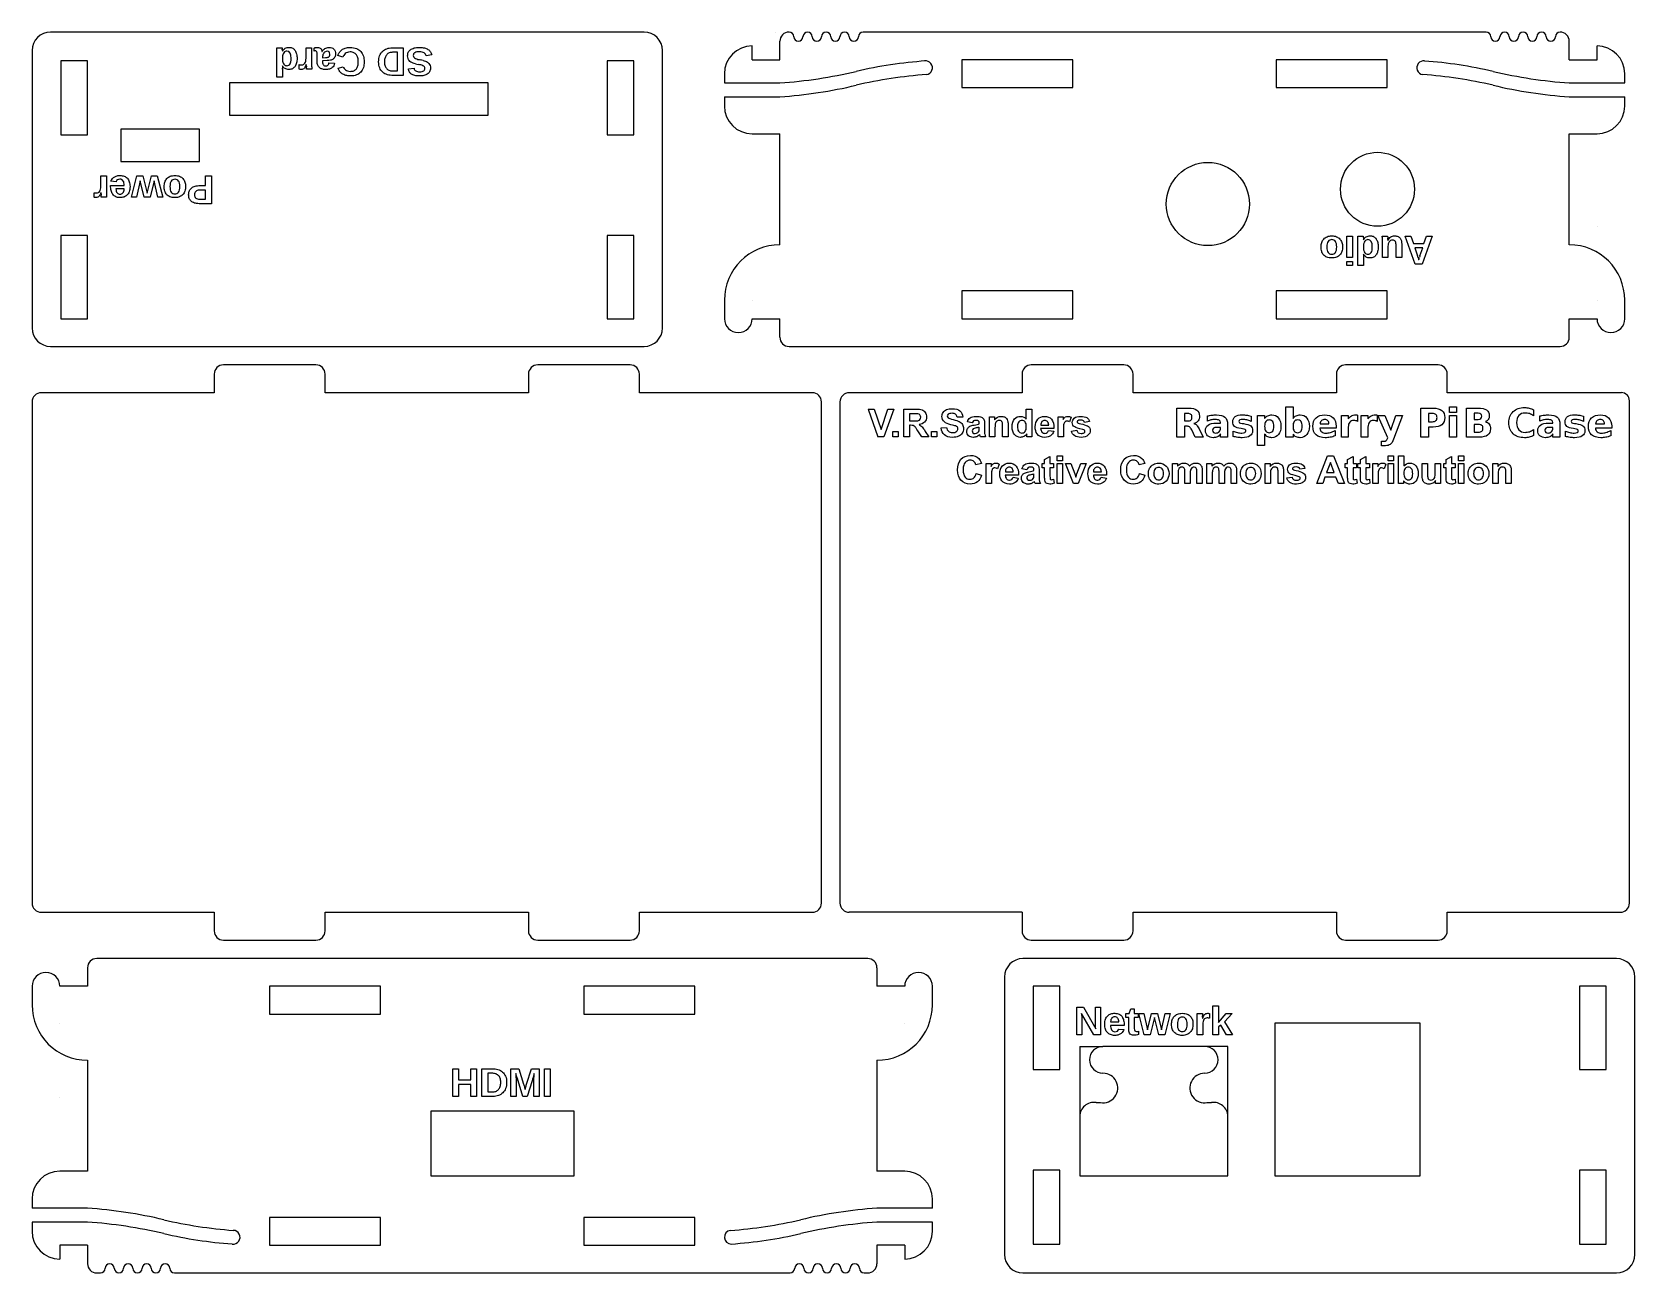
# Model space of a CAD drawing. Header units: millimetres. Extents: x 0 to 173, y 0 to 134.
import ezdxf

# ---------------------------------------------------------------- set-up
doc = ezdxf.new("R2010")
doc.units = ezdxf.units.MM
doc.layers.get('0').update_dxf_attribs({"color": 178, "true_color": 0x000000})
for name, color, linetype, true_color in [('connector cutout', 1, 'Continuous', 0xff0000), ('connector cutout inner', 5, 'Continuous', 0x0000ff), ('text', 2, 'Continuous', 0xffff00)]:
    doc.layers.add(name, color=color, linetype=linetype, true_color=true_color)

msp = doc.modelspace()

# ---------------------------------------------------------------- linework, layer by layer
at = {"lineweight": -3}
for p, q in [((66.2, 134.2), (2, 134.2)), ((80.4, 134.2), (80.4, 134.2)), ((157.3, 134.2), (89.9, 134.2)), ((0, 132.2), (0, 102.2)), ((68.2, 102.2), (68.2, 132.2)), ((77.9, 131.2), (77.9, 132.7)), ((80.9, 131.2), (80.9, 133.2)), ((166.3, 131.2), (166.3, 133.2)), ((169.3, 131.2), (169.3, 132.7)), ((6, 131.1), (3.1, 131.1)), ((3.1, 131.1), (3.1, 123.1)), ((6, 123.1), (6, 131.1)), ((65.1, 131.1), (62.2, 131.1)), ((62.2, 131.1), (62.2, 123.1)), ((65.1, 123.1), (65.1, 131.1)), ((77.9, 131.2), (80.9, 131.2)), ((112.6, 131.2), (100.6, 131.2)), ((100.6, 131.2), (100.6, 128.2)), ((112.6, 128.2), (112.6, 131.2)), ((146.6, 131.2), (134.6, 131.2)), ((134.6, 131.2), (134.6, 128.2)), ((146.6, 128.2), (146.6, 131.2)), ((166.3, 131.2), (169.3, 131.2)), ((169.3, 131.2), (169.3, 131.2)), ((74.9, 129.7), (74.9, 128.7)), ((74.9, 128.7), (80.9, 128.7)), ((166.3, 128.7), (172.3, 128.7)), ((172.3, 128.7), (172.3, 129.7)), ((74.9, 127.2), (80.9, 127.2)), ((74.9, 127.2), (74.9, 126.2)), ((100.6, 128.2), (112.6, 128.2)), ((134.6, 128.2), (146.6, 128.2)), ((166.3, 127.2), (172.3, 127.2)), ((172.3, 126.2), (172.3, 127.2)), ((77.9, 123.2), (80.9, 123.2)), ((80.9, 111.2), (80.9, 123.2)), ((166.3, 123.2), (169.3, 123.2)), ((166.3, 111.2), (166.3, 123.2)), ((3.1, 123.1), (6, 123.1)), ((62.2, 123.1), (65.1, 123.1)), ((169.3, 113.2), (169.3, 113.2)), ((6, 112.2), (3.1, 112.2)), ((3.1, 112.2), (3.1, 103.2)), ((6, 103.2), (6, 112.2)), ((65.1, 112.2), (62.2, 112.2)), ((62.2, 112.2), (62.2, 103.2)), ((65.1, 103.2), (65.1, 112.2)), ((112.6, 106.2), (100.6, 106.2)), ((100.6, 106.2), (100.6, 103.2)), ((112.6, 103.2), (112.6, 106.2)), ((146.6, 106.2), (134.6, 106.2)), ((134.6, 106.2), (134.6, 103.2)), ((146.6, 103.2), (146.6, 106.2)), ((74.9, 105.2), (74.9, 103.2)), ((77.9, 105.2), (77.9, 105.2)), ((169.3, 105.2), (169.3, 105.2)), ((172.3, 103.2), (172.3, 105.2)), ((3.1, 103.2), (6, 103.2)), ((62.2, 103.2), (65.1, 103.2)), ((77.9, 103.2), (80.9, 103.2)), ((80.9, 101.2), (80.9, 103.2)), ((100.6, 103.2), (112.6, 103.2)), ((134.6, 103.2), (146.6, 103.2)), ((166.3, 103.2), (169.3, 103.2)), ((166.3, 101.2), (166.3, 103.2)), ((2, 100.2), (66.2, 100.2)), ((81.9, 100.2), (165.3, 100.2)), ((19.7, 97.2), (19.7, 95.2)), ((30.7, 98.2), (20.7, 98.2)), ((31.7, 95.2), (31.7, 97.2)), ((53.7, 97.2), (53.7, 95.2)), ((64.7, 98.2), (54.7, 98.2)), ((65.7, 95.2), (65.7, 97.2)), ((107.1, 97.2), (107.1, 95.2)), ((118.1, 98.2), (108.1, 98.2)), ((119.1, 95.2), (119.1, 97.2)), ((141.1, 97.2), (141.1, 95.2)), ((152.1, 98.2), (142.1, 98.2)), ((153.1, 95.2), (153.1, 97.2)), ((0, 94.2), (0, 40)), ((19.7, 95.2), (1, 95.2)), ((53.7, 95.2), (31.7, 95.2)), ((84.4, 95.2), (65.7, 95.2)), ((85.4, 40), (85.4, 94.2)), ((87.4, 94.2), (87.4, 40)), ((141.1, 95.2), (119.1, 95.2)), ((171.93, 95.2), (153.1, 95.2)), ((172.8, 40), (172.8, 94.33)), ((1, 39), (19.7, 39)), ((19.7, 39), (19.7, 37)), ((31.7, 39), (53.7, 39)), ((31.7, 37), (31.7, 39)), ((53.7, 39), (53.7, 37)), ((65.7, 39), (84.4, 39)), ((65.7, 37), (65.7, 39)), ((107.1, 39), (107.1, 37)), ((119.1, 39), (141.1, 39)), ((119.1, 37), (119.1, 39)), ((141.1, 39), (141.1, 37)), ((153.1, 37), (153.1, 39)), ((153.1, 39), (171.8, 39)), ((20.7, 36), (30.7, 36)), ((54.7, 36), (64.7, 36)), ((108.1, 36), (118.1, 36)), ((142.1, 36), (152.1, 36)), ((6, 33), (6, 31)), ((90.4, 34), (7, 34)), ((91.4, 33), (91.4, 31)), ((171.4, 34), (107.2, 34)), ((105.2, 32), (105.2, 2)), ((173.4, 2), (173.4, 32)), ((0, 31), (0, 29)), ((6, 31), (3, 31)), ((37.7, 31), (25.7, 31)), ((25.7, 31), (25.7, 28)), ((37.7, 28), (37.7, 31)), ((71.7, 31), (59.7, 31)), ((59.7, 31), (59.7, 28)), ((71.7, 28), (71.7, 31)), ((94.4, 31), (91.4, 31)), ((97.4, 29), (97.4, 31)), ((111.2, 31), (108.3, 31)), ((108.3, 31), (108.3, 22)), ((111.2, 22), (111.2, 31)), ((170.3, 31), (167.4, 31)), ((167.4, 31), (167.4, 22)), ((170.3, 22), (170.3, 31)), ((25.7, 28), (37.7, 28)), ((59.7, 28), (71.7, 28)), ((3, 27), (3, 27)), ((94.4, 27), (94.4, 27)), ((6, 23), (6, 11)), ((91.4, 23), (91.4, 11)), ((108.3, 22), (111.2, 22)), ((167.4, 22), (170.3, 22)), ((3, 19), (3, 19)), ((6, 11), (3, 11)), ((94.4, 11), (91.4, 11)), ((111.2, 11.1), (108.3, 11.1)), ((108.3, 11.1), (108.3, 3.1)), ((111.2, 3.1), (111.2, 11.1)), ((170.3, 11.1), (167.4, 11.1)), ((167.4, 11.1), (167.4, 3.1)), ((170.3, 3.1), (170.3, 11.1)), ((0, 8), (0, 7)), ((6, 7), (0, 7)), ((97.4, 7), (91.4, 7)), ((97.4, 7), (97.4, 8)), ((6, 5.5), (0, 5.5)), ((0, 5.5), (0, 4.5)), ((37.7, 6), (25.7, 6)), ((25.7, 6), (25.7, 3)), ((37.7, 3), (37.7, 6)), ((71.7, 6), (59.7, 6)), ((59.7, 6), (59.7, 3)), ((71.7, 3), (71.7, 6)), ((97.4, 5.5), (91.4, 5.5)), ((97.4, 4.5), (97.4, 5.5)), ((3, 3), (3, 3)), ((3, 3), (3, 1.5)), ((6, 3), (3, 3)), ((6, 3), (6, 1)), ((25.7, 3), (37.7, 3)), ((59.7, 3), (71.7, 3)), ((94.4, 3), (91.4, 3)), ((91.4, 3), (91.4, 1)), ((94.4, 3), (94.4, 1.5)), ((108.3, 3.1), (111.2, 3.1)), ((167.4, 3.1), (170.3, 3.1)), ((7, 0), (7.4, 0)), ((15.4, 0), (82, 0)), ((90, 0), (90.4, 0)), ((91.4, 0), (91.4, 0)), ((107.2, 0), (171.4, 0))]:
    msp.add_line(p, q, dxfattribs=at)
for p, q in [((107.1, 95.2), (88.4, 95.2)), ((107.1, 39), (88.4, 39))]:
    msp.add_line(p, q)
for centre, radius, start, end in [((2, 132.2), 2, 90, 180), ((66.2, 132.2), 2, 0, 90), ((81.9, 133.2), 1, 90, 180), ((165.3, 133.2), 1, 0, 90), ((77.9, 129.7), 3, 90, 180), ((169.3, 129.7), 3, 0, 90), ((100.32, 81.21), 50, 94.1979, 102.9071), ((96.66, 130.34), 0.742, 278.5192, 98.5221), ((150.54, 130.34), 0.742, 81.3844, 261.3844), ((146.88, 81.21), 50, 77.0936, 85.6751), ((77.56, 178.59), 50, 273.8292, 283.4021), ((77.56, 177.09), 50, 273.8292, 283.4021), ((100.43, 79.74), 50, 94.1965, 103.0348), ((146.77, 79.74), 50, 76.9645, 85.8042), ((169.64, 178.59), 50, 256.5979, 266.1708), ((169.64, 177.09), 50, 256.5979, 266.1708), ((77.9, 126.2), 3, 180, 270), ((169.3, 126.2), 3, 270, 0), ((2, 102.2), 2, 180, 270), ((66.2, 102.2), 2, 270, 0), ((81.9, 101.2), 1, 180, 270), ((165.3, 101.2), 1, 270, 0), ((20.7, 97.2), 1, 90, 180), ((30.7, 97.2), 1, 0, 90), ((54.7, 97.2), 1, 90, 180), ((64.7, 97.2), 1, 0, 90), ((108.1, 97.2), 1, 90, 180), ((118.1, 97.2), 1, 0, 90), ((142.1, 97.2), 1, 90, 180), ((152.1, 97.2), 1, 0, 90), ((1, 94.2), 1, 90, 180), ((84.4, 94.2), 1, 0, 90), ((88.4, 94.2), 1, 90, 180), ((1, 40), 1, 180, 270), ((84.4, 40), 1, 270, 0), ((88.4, 40), 1, 180, 270), ((171.8, 40), 1, 270, 0), ((20.7, 37), 1, 180, 270), ((30.7, 37), 1, 270, 0), ((54.7, 37), 1, 180, 270), ((64.7, 37), 1, 270, 0), ((108.1, 37), 1, 180, 270), ((118.1, 37), 1, 270, 0), ((142.1, 37), 1, 180, 270), ((152.1, 37), 1, 270, 0), ((7, 33), 1, 90, 180), ((90.4, 33), 1, 0, 90), ((107.2, 32), 2, 90, 180), ((171.4, 32), 2, 0, 90), ((95.9, 31), 1.5, 0, 180), ((91.4, 29), 6, 270, 0), ((3, 8), 3, 90, 180), ((94.4, 8), 3, 0, 90), ((2.66, -42.89), 50, 76.5979, 86.1708), ((94.74, -42.89), 50, 93.8292, 103.4021), ((2.66, -44.39), 50, 76.5979, 86.1708), ((25.53, 54.46), 50, 256.9645, 265.6752), ((71.87, 54.46), 50, 274.1965, 283.0348), ((94.74, -44.39), 50, 93.8292, 103.4021), ((3, 4.5), 3, 180, 270), ((25.42, 52.99), 50, 257.0936, 265.6751), ((21.76, 3.86), 0.742, 261.3844, 90.0951), ((75.64, 3.86), 0.742, 98.5192, 270), ((71.98, 52.99), 50, 274.1979, 282.9071), ((94.4, 4.5), 3, 270, 0), ((107.2, 2), 2, 180, 270), ((171.4, 2), 2, 270, 0), ((7, 1), 1, 180, 270), ((90.4, 1), 1, 270, 0)]:
    msp.add_arc(centre, radius, start, end, dxfattribs=at)
for centre, radius, start, end in [((81.9, 133.7), 0.5, 0, 90), ((82.9, 133.7), 0.5, 180, 0), ((83.9, 133.7), 0.5, 0, 180), ((84.9, 133.7), 0.5, 180, 0), ((85.9, 133.7), 0.5, 0, 180), ((86.9, 133.7), 0.5, 180, 0), ((87.9, 133.7), 0.5, 0, 180), ((88.9, 133.7), 0.5, 180, 0), ((89.9, 133.7), 0.5, 90, 180), ((157.3, 133.7), 0.5, 0, 90), ((158.3, 133.7), 0.5, 180, 0), ((159.3, 133.7), 0.5, 0, 180), ((160.3, 133.7), 0.5, 180, 0), ((161.3, 133.7), 0.5, 0, 180), ((162.3, 133.7), 0.5, 180, 0), ((163.3, 133.7), 0.5, 0, 180), ((164.3, 133.7), 0.5, 180, 0), ((165.3, 133.7), 0.5, 90, 180), ((80.9, 105.2), 6, 90, 180), ((166.3, 105.2), 6, 0, 90), ((76.4, 103.2), 1.5, 180, 0), ((170.8, 103.2), 1.5, 180, 0), ((171.93, 94.33), 0.875, 0, 90), ((1.5, 31), 1.5, 0, 180), ((6, 29), 6, 180, 270), ((7.4, 0.5), 0.5, 270, 0), ((8.4, 0.5), 0.5, 0, 180), ((9.4, 0.5), 0.5, 180, 0), ((10.4, 0.5), 0.5, 0, 180), ((11.4, 0.5), 0.5, 180, 0), ((12.4, 0.5), 0.5, 0, 180), ((13.4, 0.5), 0.5, 180, 0), ((14.4, 0.5), 0.5, 0, 180), ((15.4, 0.5), 0.5, 180, 270), ((82, 0.5), 0.5, 270, 0), ((83, 0.5), 0.5, 0, 180), ((84, 0.5), 0.5, 180, 0), ((85, 0.5), 0.5, 0, 180), ((86, 0.5), 0.5, 180, 0), ((87, 0.5), 0.5, 0, 180), ((88, 0.5), 0.5, 180, 0), ((89, 0.5), 0.5, 0, 180), ((90, 0.5), 0.5, 180, 270)]:
    msp.add_arc(centre, radius, start, end)
at = {"layer": 'connector cutout'}
for p, q in [((49.35, 128.7), (21.35, 128.7)), ((21.35, 128.7), (21.35, 125.2)), ((49.35, 125.2), (49.35, 128.7)), ((21.35, 125.2), (49.35, 125.2)), ((18.1, 123.7), (9.6, 123.7)), ((9.6, 123.7), (9.6, 120.2)), ((18.1, 120.2), (18.1, 123.7)), ((9.6, 120.2), (18.1, 120.2)), ((150.15, 27), (134.45, 27)), ((134.45, 27), (134.45, 10.5)), ((150.15, 10.5), (150.15, 27)), ((126.85, 24.5), (115.85, 24.5)), ((58.65, 17.5), (43.15, 17.5)), ((43.15, 17.5), (43.15, 10.5)), ((58.65, 10.5), (58.65, 17.5)), ((115.1, 18.42), (115.6, 18.42)), ((127.1, 18.42), (127.6, 18.42)), ((113.35, 16.94), (113.35, 10.5)), ((129.35, 10.5), (129.35, 16.94)), ((43.15, 10.5), (58.65, 10.5)), ((113.35, 10.5), (129.35, 10.5)), ((134.45, 10.5), (150.15, 10.5))]:
    msp.add_line(p, q, dxfattribs=at)
for centre, radius in [((127.2, 115.6), 4.5), ((145.55, 117.2), 4)]:
    msp.add_circle(centre, radius, dxfattribs=at)
for centre, radius, start, end in [((115.85, 23.05), 1.45, 90, 270), ((126.85, 23.05), 1.45, 270, 90), ((115.85, 20), 1.6, 260.4059, 90), ((126.85, 20), 1.6, 90, 279.5941), ((114.85, 16.94), 1.5, 80.4059, 180), ((127.85, 16.94), 1.5, 0, 99.5941)]:
    msp.add_arc(centre, radius, start, end, dxfattribs=at)
at = {"layer": 'connector cutout inner'}
for p, q in [((113.35, 24.5), (113.35, 16.94)), ((113.35, 24.5), (115.85, 24.5)), ((129.35, 24.5), (126.85, 24.5)), ((129.35, 16.94), (129.35, 24.5)), ((115.1, 18.42), (115.6, 18.42)), ((127.1, 18.42), (127.6, 18.42))]:
    msp.add_line(p, q, dxfattribs=at)
for centre, radius, start, end in [((115.85, 23.05), 1.45, 90, 270), ((126.85, 23.05), 1.45, 270, 90), ((115.85, 20), 1.6, 260.4059, 90), ((126.85, 20), 1.6, 90, 279.5941), ((114.85, 16.94), 1.5, 80.4059, 180), ((127.85, 16.94), 1.5, 0, 99.5941)]:
    msp.add_arc(centre, radius, start, end, dxfattribs=at)
at = {"layer": 'text'}
for p, q in [((26.47, 132.5), (27.05, 132.5)), ((26.49, 129.34), (26.49, 132)), ((27.08, 132.13), (27.09, 132.13)), ((29.64, 131.37), (29.64, 132.5)), ((29.64, 132.5), (30.24, 132.5)), ((30.24, 132.5), (30.24, 130.74)), ((30.51, 132.15), (30.51, 132.47)), ((30.83, 130.98), (30.83, 131.82)), ((31.36, 132.09), (31.37, 132.09)), ((38.95, 132.5), (40.16, 132.5)), ((39.54, 132.01), (39, 132.01)), ((39.54, 129.99), (39.54, 132.01)), ((40.16, 132.5), (40.16, 129.5)), ((27.08, 130.56), (27.08, 130.56)), ((27.08, 130.18), (27.08, 129.34)), ((28.91, 130.18), (28.91, 130.68)), ((29.66, 130.69), (29.65, 130.69)), ((30.26, 130.2), (29.69, 130.2)), ((31.43, 131.55), (31.43, 131.43)), ((31.43, 131.43), (31.74, 131.44)), ((31.93, 131.11), (31.43, 131.1)), ((31.43, 131.1), (31.43, 130.99)), ((32.11, 130.87), (32.73, 130.84)), ((33.62, 131.48), (33.08, 131.68)), ((33.11, 130.29), (33.67, 130.44)), ((40.71, 130.21), (41.32, 130.29)), ((43.24, 131.72), (42.63, 131.62)), ((27.08, 129.34), (26.49, 129.34)), ((40.16, 129.5), (39.08, 129.5)), ((39.09, 129.99), (39.54, 129.99)), ((7.44, 117.51), (7.44, 118.64)), ((7.44, 118.64), (8.04, 118.64)), ((8.04, 118.64), (8.04, 116.88)), ((9.09, 118.01), (8.53, 118.06)), ((10.74, 116.34), (11.34, 118.64)), ((11.68, 118.1), (11.29, 116.34)), ((11.34, 118.64), (11.97, 118.64)), ((12.12, 116.34), (11.68, 118.1)), ((11.97, 118.64), (12.44, 116.77)), ((12.44, 116.77), (12.92, 118.64)), ((13.21, 118.1), (12.76, 116.34)), ((12.92, 118.64), (13.55, 118.64)), ((13.59, 116.34), (13.21, 118.1)), ((13.55, 118.64), (14.15, 116.34)), ((18.78, 117.59), (18.78, 118.64)), ((18.78, 118.64), (19.4, 118.64)), ((19.4, 118.64), (19.4, 115.64)), ((6.72, 116.33), (6.72, 116.83)), ((7.46, 116.83), (7.45, 116.83)), ((8.06, 116.34), (7.49, 116.34)), ((8.49, 117.59), (8.49, 117.61)), ((8.49, 117.61), (9.97, 117.61)), ((9.96, 117.23), (9.07, 117.23)), ((11.29, 116.34), (10.74, 116.34)), ((12.76, 116.34), (12.12, 116.34)), ((14.15, 116.34), (13.59, 116.34)), ((18.03, 117.59), (18.78, 117.59)), ((18.78, 117.1), (18.11, 117.1)), ((18.78, 116.13), (18.78, 117.1)), ((19.4, 115.64), (18.06, 115.64)), ((18.13, 116.13), (18.78, 116.13)), ((142.24, 109.81), (142.24, 112.11)), ((142.24, 112.11), (142.84, 112.11)), ((142.84, 112.11), (142.84, 109.81)), ((143.42, 112.11), (144, 112.11)), ((143.44, 108.95), (143.44, 111.61)), ((144.03, 111.74), (144.04, 111.74)), ((146.07, 112.11), (146.64, 112.11)), ((146.08, 109.81), (146.08, 111.6)), ((146.66, 111.66), (146.67, 111.66)), ((146.68, 111.04), (146.68, 109.81)), ((147.58, 109.81), (147.58, 111.1)), ((148.17, 111.27), (148.17, 109.81)), ((149.64, 109.11), (148.55, 112.11)), ((148.55, 112.11), (149.17, 112.11)), ((149.17, 112.11), (149.44, 111.35)), ((149.44, 111.35), (150.58, 111.35)), ((151.47, 112.11), (150.38, 109.11)), ((150.58, 111.35), (150.85, 112.11)), ((150.85, 112.11), (151.47, 112.11)), ((142.84, 109.81), (142.24, 109.81)), ((142.24, 108.95), (142.24, 109.39)), ((142.24, 109.39), (142.84, 109.39)), ((142.84, 109.39), (142.84, 108.95)), ((144.03, 110.17), (144.03, 110.17)), ((144.03, 109.79), (144.03, 108.95)), ((146.68, 109.81), (146.08, 109.81)), ((148.17, 109.81), (147.58, 109.81)), ((150.44, 110.87), (149.58, 110.87)), ((149.58, 110.87), (149.87, 110.01)), ((150.14, 110.01), (150.44, 110.87)), ((142.84, 108.95), (142.24, 108.95)), ((144.03, 108.95), (143.44, 108.95)), ((150.38, 109.11), (149.64, 109.11)), ((135.65, 90.39), (135.65, 93.66)), ((135.65, 93.66), (136.41, 93.66)), ((136.41, 93.66), (136.41, 92.4)), ((153.34, 93.66), (154.09, 93.66)), ((153.34, 93.05), (153.34, 93.66)), ((154.09, 93.66), (154.09, 93.05)), ((90.44, 93.42), (91.1, 93.42)), ((90.44, 93.42), (91.51, 90.42)), ((91.1, 93.42), (91.86, 91.2)), ((91.86, 91.2), (92.59, 93.42)), ((93.23, 93.42), (92.16, 90.42)), ((92.59, 93.42), (93.23, 93.42)), ((94.3, 90.42), (94.3, 93.42)), ((94.3, 93.42), (95.58, 93.42)), ((95.38, 92.91), (94.91, 92.91)), ((94.91, 92.91), (94.91, 92.15)), ((94.91, 92.15), (95.36, 92.15)), ((100.68, 92.56), (100.07, 92.54)), ((101.7, 91.93), (101.18, 92.03)), ((103.59, 90.42), (103.59, 92.59)), ((103.59, 92.59), (104.13, 92.59)), ((104.13, 92.59), (104.13, 92.27)), ((107.56, 92.34), (107.56, 93.42)), ((107.56, 93.42), (108.14, 93.42)), ((108.14, 93.42), (108.14, 90.42)), ((110.99, 90.42), (110.99, 92.59)), ((110.99, 92.59), (111.53, 92.59)), ((111.53, 92.59), (111.53, 92.29)), ((112.4, 92.54), (112.22, 92.03)), ((114.4, 92.07), (113.86, 91.97)), ((123.85, 90.39), (123.85, 93.53)), ((123.85, 93.53), (125.09, 93.53)), ((125.01, 92.94), (124.66, 92.94)), ((124.66, 92.94), (124.66, 92.14)), ((124.66, 92.14), (125.01, 92.14)), ((127.15, 92.11), (127.15, 92.68)), ((128.57, 91.9), (128.57, 91.96)), ((131.87, 92.67), (131.87, 92.1)), ((132.58, 89.49), (132.58, 92.74)), ((132.58, 92.74), (133.34, 92.74)), ((133.34, 92.74), (133.34, 92.4)), ((141.64, 90.39), (141.64, 92.74)), ((141.64, 92.74), (142.39, 92.74)), ((142.39, 92.74), (142.39, 92.36)), ((143.38, 92.78), (143.39, 92.1)), ((143.77, 90.39), (143.77, 92.74)), ((143.77, 92.74), (144.52, 92.74)), ((144.52, 92.74), (144.52, 92.36)), ((145.52, 92.78), (145.52, 92.1)), ((145.59, 92.74), (146.35, 92.74)), ((146.65, 90.3), (145.59, 92.74)), ((146.35, 92.74), (146.98, 91.14)), ((146.98, 91.14), (147.52, 92.74)), ((148.27, 92.74), (147.28, 90.16)), ((147.52, 92.74), (148.27, 92.74)), ((150.24, 93.53), (151.58, 93.53)), ((150.24, 90.39), (150.24, 93.53)), ((151.05, 92.94), (151.05, 92.06)), ((151.5, 92.94), (151.05, 92.94)), ((151.05, 92.06), (151.5, 92.06)), ((154.09, 93.05), (153.34, 93.05)), ((153.34, 92.74), (154.09, 92.74)), ((153.34, 90.39), (153.34, 92.74)), ((154.09, 92.74), (154.09, 90.39)), ((155.18, 90.39), (155.18, 93.53)), ((155.18, 93.53), (156.4, 93.53)), ((156.44, 92.98), (155.99, 92.98)), ((155.99, 92.98), (155.99, 92.31)), ((155.99, 92.31), (156.44, 92.31)), ((162.43, 93.35), (162.43, 92.7)), ((163.1, 92.11), (163.1, 92.68)), ((164.52, 91.9), (164.52, 91.96)), ((167.82, 92.67), (167.82, 92.1)), ((92.16, 90.42), (91.51, 90.42)), ((93.13, 90.42), (93.13, 91)), ((93.13, 91), (93.71, 91)), ((93.71, 90.42), (93.13, 90.42)), ((93.71, 91), (93.71, 90.42)), ((94.91, 90.42), (94.3, 90.42)), ((95.03, 91.67), (94.91, 91.67)), ((94.91, 91.67), (94.91, 90.42)), ((96.27, 90.42), (95.84, 91.07)), ((97, 90.42), (96.27, 90.42)), ((96.63, 91.01), (97, 90.42)), ((97.31, 90.42), (97.31, 91)), ((97.31, 91), (97.89, 91)), ((97.89, 90.42), (97.31, 90.42)), ((97.89, 91), (97.89, 90.42)), ((98.33, 91.4), (98.92, 91.45)), ((102.47, 91.84), (102.47, 91.9)), ((102.47, 91.35), (102.47, 91.46)), ((103.16, 90.42), (102.59, 90.42)), ((103.04, 91.81), (103.03, 91.14)), ((104.17, 90.42), (103.59, 90.42)), ((104.17, 91.41), (104.17, 90.42)), ((105, 90.42), (105, 91.53)), ((105.58, 90.42), (105, 90.42)), ((105.58, 91.77), (105.58, 90.42)), ((107.6, 90.42), (107.6, 90.74)), ((108.14, 90.42), (107.6, 90.42)), ((110.55, 91.34), (109.11, 91.34)), ((109.12, 91.69), (109.98, 91.69)), ((109.95, 91.11), (110.52, 91.02)), ((111.57, 90.42), (110.99, 90.42)), ((111.57, 91.09), (111.57, 90.42)), ((112.45, 91.04), (113.02, 91.13)), ((124.66, 90.39), (123.85, 90.39)), ((124.66, 91.58), (124.66, 90.39)), ((124.89, 91.58), (124.66, 91.58)), ((125.83, 90.39), (125.45, 91.17)), ((126.69, 90.39), (125.83, 90.39)), ((126.25, 91.28), (126.69, 90.39)), ((128.12, 91.9), (128.57, 91.9)), ((128.57, 91.45), (128.18, 91.45)), ((128.57, 91.36), (128.57, 91.45)), ((128.57, 90.39), (128.57, 90.74)), ((129.33, 90.39), (128.57, 90.39)), ((129.33, 91.73), (129.33, 90.39)), ((129.93, 90.47), (129.93, 91.05)), ((130.93, 91.3), (130.8, 91.31)), ((130.92, 91.87), (131.05, 91.85)), ((133.34, 90.73), (133.34, 89.49)), ((136.41, 90.39), (135.65, 90.39)), ((136.41, 90.73), (136.41, 90.39)), ((141.08, 91.36), (139.32, 91.36)), ((139.33, 91.82), (140.3, 91.82)), ((140.97, 91.11), (140.97, 90.53)), ((141.08, 91.57), (141.08, 91.36)), ((142.39, 90.39), (141.64, 90.39)), ((142.39, 91.47), (142.39, 90.39)), ((144.52, 90.39), (143.77, 90.39)), ((144.52, 91.47), (144.52, 90.39)), ((146.62, 90.23), (146.65, 90.3)), ((151.05, 90.39), (150.24, 90.39)), ((151.58, 91.48), (151.05, 91.48)), ((151.05, 91.48), (151.05, 90.39)), ((154.09, 90.39), (153.34, 90.39)), ((156.53, 90.39), (155.18, 90.39)), ((156.47, 91.76), (155.99, 91.76)), ((155.99, 91.76), (155.99, 90.94)), ((155.99, 90.94), (156.47, 90.94)), ((162.43, 91.21), (162.43, 90.56)), ((164.07, 91.9), (164.52, 91.9)), ((164.52, 91.45), (164.13, 91.45)), ((164.52, 91.36), (164.52, 91.45)), ((164.52, 90.39), (164.52, 90.74)), ((165.28, 90.39), (164.52, 90.39)), ((165.28, 91.73), (165.28, 90.39)), ((165.88, 90.47), (165.88, 91.05)), ((166.88, 91.3), (166.75, 91.31)), ((166.87, 91.87), (167, 91.85)), ((169.13, 91.82), (170.11, 91.82)), ((170.89, 91.36), (169.13, 91.36)), ((170.78, 91.11), (170.78, 90.53)), ((170.89, 91.57), (170.89, 91.36)), ((133.34, 89.49), (132.58, 89.49)), ((145.97, 89.46), (145.97, 89.95)), ((145.97, 89.95), (146.21, 89.95)), ((146.41, 89.46), (145.97, 89.46)), ((102.71, 87.54), (102.11, 87.39)), ((103.2, 85.36), (103.2, 87.54)), ((103.2, 87.54), (103.74, 87.54)), ((103.74, 87.54), (103.74, 87.23)), ((104.61, 87.48), (104.43, 86.98)), ((107.62, 86.87), (107.09, 86.97)), ((108.39, 86.78), (108.39, 86.84)), ((108.95, 86.75), (108.94, 86.08)), ((109.27, 87.08), (109.27, 87.54)), ((109.27, 87.54), (109.54, 87.54)), ((109.54, 87.08), (109.27, 87.08)), ((109.54, 87.97), (110.12, 88.3)), ((109.54, 87.54), (109.54, 87.97)), ((109.54, 86.13), (109.54, 87.08)), ((110.12, 88.3), (110.12, 87.54)), ((110.12, 87.54), (110.51, 87.54)), ((110.51, 87.08), (110.12, 87.08)), ((110.12, 87.08), (110.12, 86.2)), ((110.51, 87.54), (110.51, 87.08)), ((110.9, 87.83), (110.9, 88.36)), ((110.9, 88.36), (111.47, 88.36)), ((111.47, 87.83), (110.9, 87.83)), ((110.9, 85.36), (110.9, 87.54)), ((110.9, 87.54), (111.47, 87.54)), ((111.47, 88.36), (111.47, 87.83)), ((111.47, 87.54), (111.47, 85.36)), ((112.66, 85.36), (111.78, 87.54)), ((111.78, 87.54), (112.38, 87.54)), ((112.38, 87.54), (112.79, 86.43)), ((113.03, 86.43), (113.45, 87.54)), ((114.04, 87.54), (113.17, 85.36)), ((113.45, 87.54), (114.04, 87.54)), ((120.38, 87.54), (119.78, 87.39)), ((123.39, 87.54), (123.92, 87.54)), ((123.39, 85.36), (123.39, 87.54)), ((123.92, 87.54), (123.92, 87.24)), ((126.59, 86.75), (126.59, 85.36)), ((127.1, 87.54), (127.63, 87.54)), ((127.1, 85.36), (127.1, 87.54)), ((127.63, 87.54), (127.63, 87.24)), ((130.3, 86.75), (130.3, 85.36)), ((133.39, 85.36), (133.39, 87.54)), ((133.39, 87.54), (133.93, 87.54)), ((133.93, 87.54), (133.93, 87.22)), ((135.38, 86.71), (135.38, 85.36)), ((137.7, 87.01), (137.16, 86.91)), ((138.97, 85.36), (140.14, 88.36)), ((140.46, 87.66), (140.05, 86.55)), ((140.14, 88.36), (140.78, 88.36)), ((140.87, 86.55), (140.46, 87.66)), ((140.78, 88.36), (141.99, 85.36)), ((142.06, 87.08), (142.06, 87.54)), ((142.06, 87.54), (142.32, 87.54)), ((142.32, 87.08), (142.06, 87.08)), ((142.32, 87.97), (142.9, 88.3)), ((142.32, 87.54), (142.32, 87.97)), ((142.32, 86.13), (142.32, 87.08)), ((142.9, 88.3), (142.9, 87.54)), ((142.9, 87.54), (143.29, 87.54)), ((143.29, 87.08), (142.9, 87.08)), ((142.9, 87.08), (142.9, 86.2)), ((143.29, 87.54), (143.29, 87.08)), ((143.44, 87.08), (143.44, 87.54)), ((143.44, 87.54), (143.7, 87.54)), ((143.7, 87.08), (143.44, 87.08)), ((143.7, 87.97), (144.28, 88.3)), ((143.7, 87.54), (143.7, 87.97)), ((143.7, 86.13), (143.7, 87.08)), ((144.28, 88.3), (144.28, 87.54)), ((144.28, 87.54), (144.67, 87.54)), ((144.67, 87.08), (144.28, 87.08)), ((144.28, 87.08), (144.28, 86.2)), ((144.67, 87.54), (144.67, 87.08)), ((145.03, 85.36), (145.03, 87.54)), ((145.03, 87.54), (145.57, 87.54)), ((145.57, 87.54), (145.57, 87.23)), ((146.44, 87.48), (146.26, 86.98)), ((146.69, 87.83), (146.69, 88.36)), ((146.69, 88.36), (147.27, 88.36)), ((147.27, 87.83), (146.69, 87.83)), ((146.69, 85.36), (146.69, 87.54)), ((146.69, 87.54), (147.27, 87.54)), ((147.27, 88.36), (147.27, 87.83)), ((147.27, 87.54), (147.27, 85.36)), ((147.83, 85.36), (147.83, 88.36)), ((147.83, 88.36), (148.41, 88.36)), ((148.41, 88.36), (148.41, 87.28)), ((150.39, 86.16), (150.39, 87.54)), ((150.39, 87.54), (150.96, 87.54)), ((150.96, 87.54), (150.96, 86.54)), ((151.79, 86.62), (151.79, 87.54)), ((151.79, 87.54), (152.37, 87.54)), ((152.37, 87.54), (152.37, 85.36)), ((152.71, 87.08), (152.71, 87.54)), ((152.71, 87.54), (152.97, 87.54)), ((152.97, 87.08), (152.71, 87.08)), ((152.97, 87.97), (153.55, 88.3)), ((152.97, 87.54), (152.97, 87.97)), ((152.97, 86.13), (152.97, 87.08)), ((153.55, 88.3), (153.55, 87.54)), ((153.55, 87.54), (153.94, 87.54)), ((153.94, 87.08), (153.55, 87.08)), ((153.55, 87.08), (153.55, 86.2)), ((153.94, 87.54), (153.94, 87.08)), ((154.33, 87.83), (154.33, 88.36)), ((154.33, 88.36), (154.9, 88.36)), ((154.9, 87.83), (154.33, 87.83)), ((154.33, 85.36), (154.33, 87.54)), ((154.33, 87.54), (154.9, 87.54)), ((154.9, 88.36), (154.9, 87.83)), ((154.9, 87.54), (154.9, 85.36)), ((158.03, 85.36), (158.03, 87.54)), ((158.03, 87.54), (158.57, 87.54)), ((158.57, 87.54), (158.57, 87.22)), ((160.02, 86.71), (160.02, 85.36)), ((102.13, 86.47), (102.72, 86.28)), ((103.78, 85.36), (103.2, 85.36)), ((103.78, 86.03), (103.78, 85.36)), ((106.72, 86.28), (105.28, 86.28)), ((105.29, 86.64), (106.15, 86.64)), ((106.12, 86.06), (106.69, 85.96)), ((108.39, 86.29), (108.39, 86.41)), ((109.08, 85.36), (108.51, 85.36)), ((110.51, 85.85), (110.56, 85.4)), ((111.47, 85.36), (110.9, 85.36)), ((113.17, 85.36), (112.66, 85.36)), ((112.79, 86.43), (112.91, 86.06)), ((116.25, 86.28), (114.81, 86.28)), ((114.82, 86.64), (115.68, 86.64)), ((115.64, 86.06), (116.22, 85.96)), ((119.8, 86.47), (120.38, 86.28)), ((123.97, 85.36), (123.39, 85.36)), ((123.97, 86.42), (123.97, 85.36)), ((124.71, 85.36), (124.71, 86.55)), ((125.28, 85.36), (124.71, 85.36)), ((125.28, 86.41), (125.28, 85.36)), ((126.01, 85.36), (126.01, 86.61)), ((126.59, 85.36), (126.01, 85.36)), ((127.68, 85.36), (127.1, 85.36)), ((127.68, 86.42), (127.68, 85.36)), ((128.41, 85.36), (128.41, 86.55)), ((128.99, 85.36), (128.41, 85.36)), ((128.99, 86.41), (128.99, 85.36)), ((129.72, 85.36), (129.72, 86.61)), ((130.3, 85.36), (129.72, 85.36)), ((133.97, 85.36), (133.39, 85.36)), ((133.97, 86.35), (133.97, 85.36)), ((134.8, 85.36), (134.8, 86.47)), ((135.38, 85.36), (134.8, 85.36)), ((135.74, 85.98), (136.32, 86.07)), ((139.62, 85.36), (138.97, 85.36)), ((139.87, 86.05), (139.62, 85.36)), ((141.06, 86.05), (139.87, 86.05)), ((140.05, 86.55), (140.87, 86.55)), ((141.33, 85.36), (141.06, 86.05)), ((141.99, 85.36), (141.33, 85.36)), ((143.29, 85.85), (143.34, 85.4)), ((144.67, 85.85), (144.72, 85.4)), ((145.61, 85.36), (145.03, 85.36)), ((145.61, 86.03), (145.61, 85.36)), ((147.27, 85.36), (146.69, 85.36)), ((148.37, 85.36), (147.83, 85.36)), ((148.37, 85.68), (148.37, 85.36)), ((151.83, 85.36), (151.83, 85.69)), ((152.37, 85.36), (151.83, 85.36)), ((153.94, 85.85), (153.99, 85.4)), ((154.9, 85.36), (154.33, 85.36)), ((158.61, 85.36), (158.03, 85.36)), ((158.61, 86.35), (158.61, 85.36)), ((159.44, 85.36), (159.44, 86.47)), ((160.02, 85.36), (159.44, 85.36)), ((113.02, 25.74), (113.02, 28.74)), ((113.02, 28.74), (113.74, 28.74)), ((114.85, 25.74), (113.54, 28.05)), ((113.74, 28.74), (115.07, 26.41)), ((115.03, 26.99), (115.03, 28.74)), ((115.03, 28.74), (115.59, 28.74)), ((115.59, 28.74), (115.59, 25.74)), ((118.34, 27.64), (118.34, 28.04)), ((118.34, 28.04), (118.67, 28.04)), ((118.67, 28.04), (118.85, 28.58)), ((118.85, 28.58), (119.23, 28.58)), ((119.23, 28.58), (119.23, 28.04)), ((119.23, 28.04), (119.66, 28.04)), ((119.66, 28.04), (119.66, 27.64)), ((120.31, 25.74), (119.72, 28.04)), ((119.72, 28.04), (120.28, 28.04)), ((120.28, 28.04), (120.66, 26.28)), ((120.66, 26.28), (121.1, 28.04)), ((121.1, 28.04), (121.74, 28.04)), ((121.74, 28.04), (122.18, 26.28)), ((122.18, 26.28), (122.58, 28.04)), ((123.13, 28.04), (122.53, 25.74)), ((122.58, 28.04), (123.13, 28.04)), ((126.03, 28.04), (126.61, 28.04)), ((127.38, 28.05), (127.38, 27.55)), ((127.75, 25.74), (127.75, 28.9)), ((127.75, 28.9), (128.35, 28.9)), ((128.35, 28.9), (128.35, 27.09)), ((128.35, 27.09), (129.17, 28.04)), ((129.82, 28.04), (129.01, 27.14)), ((129.17, 28.04), (129.82, 28.04)), ((113.58, 27.51), (113.58, 25.74)), ((116.67, 27.15), (117.57, 27.15)), ((118.15, 26.77), (116.67, 26.77)), ((117.55, 26.37), (118.11, 26.32)), ((118.15, 26.79), (118.15, 26.77)), ((118.64, 27.64), (118.34, 27.64)), ((118.64, 26.28), (118.64, 27.64)), ((119.66, 27.64), (119.23, 27.64)), ((119.23, 27.64), (119.23, 26.44)), ((119.69, 26.14), (119.69, 25.77)), ((121.43, 27.61), (120.95, 25.74)), ((121.89, 25.74), (121.43, 27.61)), ((126.05, 25.74), (126.05, 27.5)), ((126.63, 27.55), (126.64, 27.55)), ((126.65, 26.87), (126.65, 25.74)), ((128.61, 26.78), (128.35, 26.6)), ((128.35, 26.6), (128.35, 25.74)), ((129.22, 25.74), (128.61, 26.78)), ((129.01, 27.14), (129.88, 25.74)), ((113.58, 25.74), (113.02, 25.74)), ((115.59, 25.74), (114.85, 25.74)), ((120.95, 25.74), (120.31, 25.74)), ((122.53, 25.74), (121.89, 25.74)), ((126.65, 25.74), (126.05, 25.74)), ((128.35, 25.74), (127.75, 25.74)), ((129.88, 25.74), (129.22, 25.74)), ((45.53, 19.09), (45.53, 22.09)), ((45.53, 22.09), (46.15, 22.09)), ((46.15, 22.09), (46.15, 20.9)), ((46.15, 20.9), (47.46, 20.9)), ((47.46, 20.9), (47.46, 22.09)), ((47.46, 22.09), (48.09, 22.09)), ((48.09, 22.09), (48.09, 19.09)), ((48.67, 19.09), (48.67, 22.09)), ((48.67, 22.09), (49.75, 22.09)), ((49.74, 21.6), (49.29, 21.6)), ((49.29, 21.6), (49.29, 19.57)), ((51.81, 19.09), (51.81, 22.09)), ((51.81, 22.09), (52.65, 22.09)), ((52.36, 20.91), (52.36, 19.09)), ((52.65, 22.09), (53.18, 20.41)), ((53.49, 20.4), (54.02, 22.09)), ((54.02, 22.09), (54.85, 22.09)), ((54.3, 19.09), (54.3, 20.91)), ((54.85, 22.09), (54.85, 19.09)), ((55.44, 19.09), (55.44, 22.09)), ((55.44, 22.09), (56.06, 22.09)), ((56.06, 22.09), (56.06, 19.09)), ((46.15, 19.09), (45.53, 19.09)), ((47.46, 20.38), (46.15, 20.38)), ((46.15, 20.38), (46.15, 19.09)), ((47.46, 19.09), (47.46, 20.38)), ((48.09, 19.09), (47.46, 19.09)), ((49.88, 19.09), (48.67, 19.09)), ((49.29, 19.57), (49.83, 19.57)), ((52.36, 19.09), (51.81, 19.09)), ((53.11, 19.09), (52.57, 20.76)), ((53.55, 19.09), (53.11, 19.09)), ((54.09, 20.76), (53.55, 19.09)), ((54.85, 19.09), (54.3, 19.09)), ((56.06, 19.09), (55.44, 19.09))]:
    msp.add_line(p, q, dxfattribs=at)
for centre, radius, start, end in [((24.16, 132.06), 2.92, 3.2884, 5.509), ((26.8, 147.96), 15.93, 283.4983, 283.8521), ((30.83, 131.59), 0.927, 98.5294, 103.8919), ((33.33, 130.4), 6.24, 180.0193, 181.0368), ((20.85, 130.18), 6.23, 0.0206, 1.0379), ((29.39, 132.85), 2.22, 257.5268, 260.5807), ((38.71, 130.95), 9.05, 182.3985, 183.3362), ((50.01, 131.6), 20.38, 183.3164, 183.7036), ((44.4, 143), 12.57, 256.5921, 257.8947), ((38.56, 116.14), 15.45, 75.9628, 76.9375), ((7.2, 119), 2.22, 257.5268, 260.5807), ((16.51, 117.09), 9.05, 182.3985, 183.3362), ((108.5, 110.05), 38.2, 2.5832, 2.7877), ((140.7, 106.87), 9.7, 17.9672, 18.9027), ((159.32, 106.87), 9.7, 161.0973, 162.0328), ((102.34, 26.82), 11.27, 5.2777, 6.2362), ((117.59, 27.29), 9.05, 2.3985, 3.3362), ((126.9, 25.38), 2.22, 77.5268, 80.5807), ((91.57, 23.5), 39.28, 182.8355, 183.1901), ((-87.95, 15.71), 140.42, 2.2005, 2.2883), ((42.96, 18.44), 9.87, 15.6779, 16.4761), ((98.51, 34.04), 47.83, 195.6874, 195.8518), ((128.05, 42.43), 78.53, 195.8515, 195.942), ((8.15, 34.04), 47.83, 344.1482, 344.3126), ((640.09, -135.13), 606.37, 165.02444, 165.05568), ((137.49, -2.64), 87.11, 164.8935, 165.0386), ((44.3, 22.64), 9.44, 344.1459, 344.7236), ((61.33, 17.99), 8.2, 164.0616, 164.7252)]:
    msp.add_arc(centre, radius, start, end, dxfattribs=at)
for points in [[(26.48, 132.3), (26.48, 132.38), (26.47, 132.45), (26.47, 132.5)], [(26.49, 132), (26.49, 132.11), (26.48, 132.21), (26.48, 132.3)], [(27.05, 132.5), (27.05, 132.49), (27.05, 132.47), (27.06, 132.44)], [(27.06, 132.44), (27.06, 132.41), (27.06, 132.38), (27.07, 132.34)], [(27.08, 132.23), (27.08, 132.19), (27.08, 132.16), (27.08, 132.13)], [(27.09, 132.13), (27.16, 132.27), (27.26, 132.38), (27.38, 132.45)], [(27.23, 131.97), (27.19, 131.9), (27.15, 131.82), (27.12, 131.72)], [(27.39, 132.1), (27.33, 132.07), (27.28, 132.03), (27.23, 131.97)], [(27.38, 132.45), (27.5, 132.51), (27.65, 132.54), (27.83, 132.54)], [(27.57, 132.13), (27.51, 132.13), (27.45, 132.12), (27.39, 132.1)], [(28.04, 131.35), (28.04, 131.87), (27.89, 132.13), (27.57, 132.13)], [(27.83, 132.54), (27.97, 132.54), (28.1, 132.51), (28.2, 132.45)], [(28.2, 132.45), (28.31, 132.39), (28.39, 132.31), (28.46, 132.2)], [(28.46, 132.2), (28.53, 132.1), (28.58, 131.97), (28.62, 131.83)], [(28.62, 131.83), (28.65, 131.68), (28.67, 131.52), (28.67, 131.35)], [(30.65, 132.16), (30.6, 132.16), (30.56, 132.15), (30.51, 132.15)], [(30.74, 132.14), (30.72, 132.15), (30.68, 132.16), (30.65, 132.16)], [(30.69, 132.51), (30.72, 132.51), (30.75, 132.52), (30.78, 132.52)], [(30.8, 132.07), (30.79, 132.1), (30.77, 132.12), (30.74, 132.14)], [(30.78, 132.52), (30.82, 132.52), (30.85, 132.53), (30.9, 132.53)], [(30.83, 131.96), (30.82, 132.01), (30.81, 132.04), (30.8, 132.07)], [(30.83, 131.82), (30.83, 131.87), (30.83, 131.92), (30.83, 131.96)], [(30.9, 132.53), (31.05, 132.53), (31.16, 132.49), (31.23, 132.41)], [(31.23, 132.41), (31.3, 132.34), (31.34, 132.23), (31.36, 132.09)], [(31.37, 132.09), (31.45, 132.23), (31.55, 132.34), (31.68, 132.42)], [(31.57, 131.95), (31.53, 131.89), (31.49, 131.83), (31.47, 131.76)], [(31.73, 132.08), (31.67, 132.04), (31.61, 132), (31.57, 131.95)], [(31.68, 132.42), (31.8, 132.5), (31.95, 132.54), (32.13, 132.54)], [(31.94, 132.13), (31.86, 132.13), (31.79, 132.11), (31.73, 132.08)], [(32.14, 132.05), (32.09, 132.1), (32.02, 132.13), (31.94, 132.13)], [(32.13, 132.54), (32.24, 132.54), (32.34, 132.53), (32.43, 132.5)], [(32.21, 131.8), (32.21, 131.91), (32.19, 131.99), (32.14, 132.05)], [(32.18, 131.61), (32.2, 131.66), (32.21, 131.72), (32.21, 131.8)], [(32.43, 132.5), (32.51, 132.47), (32.59, 132.42), (32.65, 132.36)], [(32.65, 132.36), (32.71, 132.3), (32.76, 132.23), (32.79, 132.14)], [(32.84, 131.85), (32.84, 131.71), (32.81, 131.6), (32.77, 131.5)], [(32.79, 132.14), (32.82, 132.06), (32.84, 131.96), (32.84, 131.85)], [(33.08, 131.68), (33.12, 131.79), (33.18, 131.9), (33.25, 132)], [(33.25, 132), (33.32, 132.11), (33.41, 132.2), (33.51, 132.28)], [(33.51, 132.28), (33.62, 132.36), (33.75, 132.42), (33.89, 132.47)], [(33.88, 131.87), (33.82, 131.81), (33.77, 131.75), (33.73, 131.68)], [(34.11, 132), (34.02, 131.97), (33.95, 131.92), (33.88, 131.87)], [(33.89, 132.47), (34.04, 132.52), (34.21, 132.54), (34.41, 132.54)], [(34.41, 132.05), (34.29, 132.05), (34.19, 132.03), (34.11, 132)], [(34.41, 132.54), (34.67, 132.54), (34.9, 132.5), (35.09, 132.43)], [(34.81, 131.97), (34.7, 132.02), (34.57, 132.05), (34.41, 132.05)], [(35.09, 131.75), (35.02, 131.84), (34.93, 131.92), (34.81, 131.97)], [(35.09, 132.43), (35.28, 132.35), (35.44, 132.24), (35.56, 132.1)], [(35.56, 132.1), (35.68, 131.96), (35.78, 131.8), (35.84, 131.61)], [(37.6, 131.64), (37.68, 131.83), (37.78, 131.98), (37.91, 132.11)], [(37.91, 132.11), (38.04, 132.24), (38.2, 132.34), (38.37, 132.4)], [(38.37, 132.4), (38.55, 132.47), (38.74, 132.5), (38.95, 132.5)], [(38.65, 131.95), (38.55, 131.9), (38.45, 131.84), (38.37, 131.75)], [(39, 132.01), (38.88, 132.01), (38.76, 131.99), (38.65, 131.95)], [(40.63, 131.64), (40.63, 131.77), (40.65, 131.9), (40.7, 132.01)], [(40.7, 132.01), (40.75, 132.12), (40.83, 132.21), (40.93, 132.29)], [(40.93, 132.29), (41.04, 132.37), (41.17, 132.43), (41.33, 132.48)], [(41.41, 131.97), (41.29, 131.91), (41.24, 131.81), (41.24, 131.67)], [(41.33, 132.48), (41.5, 132.52), (41.69, 132.54), (41.91, 132.54)], [(41.9, 132.07), (41.68, 132.07), (41.52, 132.04), (41.41, 131.97)], [(42.21, 132.04), (42.12, 132.06), (42.02, 132.07), (41.9, 132.07)], [(41.91, 132.54), (42.11, 132.54), (42.29, 132.52), (42.44, 132.49)], [(42.42, 131.95), (42.37, 131.99), (42.29, 132.02), (42.21, 132.04)], [(42.56, 131.8), (42.53, 131.86), (42.48, 131.9), (42.42, 131.95)], [(42.44, 132.49), (42.59, 132.45), (42.72, 132.4), (42.83, 132.33)], [(42.63, 131.62), (42.62, 131.69), (42.59, 131.75), (42.56, 131.8)], [(42.83, 132.33), (42.94, 132.26), (43.03, 132.18), (43.09, 132.07)], [(43.09, 132.07), (43.16, 131.97), (43.21, 131.85), (43.24, 131.72)], [(27.12, 131.72), (27.09, 131.62), (27.08, 131.49), (27.08, 131.34)], [(27.08, 131.34), (27.08, 131.18), (27.09, 131.06), (27.12, 130.96)], [(27.21, 130.37), (27.16, 130.43), (27.12, 130.49), (27.08, 130.56)], [(27.08, 130.56), (27.08, 130.55), (27.08, 130.53), (27.08, 130.5)], [(27.08, 130.5), (27.08, 130.47), (27.08, 130.44), (27.08, 130.4)], [(27.12, 130.96), (27.15, 130.86), (27.18, 130.78), (27.23, 130.72)], [(27.37, 130.25), (27.31, 130.28), (27.26, 130.32), (27.21, 130.37)], [(27.23, 130.72), (27.28, 130.66), (27.33, 130.62), (27.39, 130.6)], [(27.56, 130.18), (27.49, 130.19), (27.43, 130.22), (27.37, 130.25)], [(27.39, 130.6), (27.45, 130.57), (27.51, 130.56), (27.57, 130.56)], [(27.78, 130.15), (27.71, 130.15), (27.63, 130.16), (27.56, 130.18)], [(27.57, 130.56), (27.64, 130.56), (27.71, 130.58), (27.77, 130.61)], [(27.77, 130.61), (27.83, 130.63), (27.88, 130.68), (27.92, 130.75)], [(28.18, 130.24), (28.07, 130.18), (27.93, 130.15), (27.78, 130.15)], [(27.92, 130.75), (27.96, 130.81), (27.99, 130.89), (28.01, 130.99)], [(28.01, 130.99), (28.03, 131.09), (28.04, 131.21), (28.04, 131.35)], [(28.45, 130.49), (28.38, 130.39), (28.29, 130.3), (28.18, 130.24)], [(28.61, 130.87), (28.58, 130.72), (28.53, 130.6), (28.45, 130.49)], [(28.67, 131.35), (28.67, 131.18), (28.65, 131.02), (28.61, 130.87)], [(28.99, 130.16), (28.96, 130.17), (28.93, 130.17), (28.91, 130.18)], [(29.1, 130.15), (29.06, 130.15), (29.03, 130.15), (28.99, 130.16)], [(29.03, 130.66), (29.07, 130.65), (29.12, 130.65), (29.17, 130.65)], [(29.31, 130.19), (29.25, 130.16), (29.18, 130.15), (29.1, 130.15)], [(29.17, 130.65), (29.32, 130.65), (29.44, 130.71), (29.52, 130.83)], [(29.46, 130.3), (29.42, 130.25), (29.37, 130.21), (29.31, 130.19)], [(29.56, 130.46), (29.53, 130.4), (29.5, 130.34), (29.46, 130.3)], [(29.52, 130.83), (29.6, 130.95), (29.64, 131.13), (29.64, 131.37)], [(29.65, 130.69), (29.62, 130.6), (29.59, 130.53), (29.56, 130.46)], [(29.66, 130.57), (29.66, 130.62), (29.66, 130.66), (29.66, 130.69)], [(29.69, 130.2), (29.68, 130.21), (29.68, 130.24), (29.68, 130.28)], [(30.24, 130.74), (30.24, 130.69), (30.24, 130.63), (30.24, 130.58)], [(30.24, 130.58), (30.24, 130.52), (30.24, 130.47), (30.25, 130.42)], [(30.25, 130.42), (30.25, 130.37), (30.25, 130.32), (30.25, 130.28)], [(30.25, 130.28), (30.25, 130.24), (30.26, 130.21), (30.26, 130.2)], [(30.9, 130.62), (30.86, 130.73), (30.83, 130.84), (30.83, 130.98)], [(31.08, 130.37), (31, 130.44), (30.94, 130.52), (30.9, 130.62)], [(31.36, 130.21), (31.25, 130.24), (31.15, 130.3), (31.08, 130.37)], [(31.74, 130.15), (31.6, 130.15), (31.47, 130.17), (31.36, 130.21)], [(31.47, 131.76), (31.45, 131.69), (31.43, 131.62), (31.43, 131.55)], [(31.43, 130.99), (31.43, 130.9), (31.44, 130.83), (31.46, 130.78)], [(31.46, 130.78), (31.47, 130.72), (31.49, 130.67), (31.52, 130.64)], [(31.52, 130.64), (31.55, 130.6), (31.58, 130.58), (31.63, 130.56)], [(31.63, 130.56), (31.67, 130.55), (31.72, 130.54), (31.77, 130.54)], [(31.74, 131.44), (31.8, 131.44), (31.86, 131.45), (31.92, 131.45)], [(32.16, 130.2), (32.04, 130.17), (31.9, 130.15), (31.74, 130.15)], [(31.77, 130.54), (31.82, 130.54), (31.86, 130.55), (31.9, 130.56)], [(31.9, 130.56), (31.94, 130.57), (31.98, 130.58), (32, 130.61)], [(31.92, 131.45), (31.98, 131.46), (32.03, 131.48), (32.07, 131.5)], [(32.28, 131.15), (32.17, 131.13), (32.05, 131.11), (31.93, 131.11)], [(32, 130.61), (32.03, 130.63), (32.06, 130.67), (32.07, 130.71)], [(32.07, 131.5), (32.12, 131.53), (32.15, 131.56), (32.18, 131.61)], [(32.07, 130.71), (32.09, 130.75), (32.1, 130.8), (32.11, 130.87)], [(32.45, 130.35), (32.37, 130.28), (32.27, 130.24), (32.16, 130.2)], [(32.57, 131.28), (32.49, 131.22), (32.39, 131.18), (32.28, 131.15)], [(32.64, 130.56), (32.59, 130.48), (32.53, 130.41), (32.45, 130.35)], [(32.77, 131.5), (32.72, 131.41), (32.65, 131.34), (32.57, 131.28)], [(32.73, 130.84), (32.72, 130.74), (32.69, 130.64), (32.64, 130.56)], [(33.28, 129.95), (33.21, 130.06), (33.15, 130.17), (33.11, 130.29)], [(33.73, 131.68), (33.68, 131.62), (33.65, 131.55), (33.62, 131.48)], [(33.67, 130.44), (33.69, 130.38), (33.72, 130.32), (33.76, 130.26)], [(33.76, 130.26), (33.8, 130.2), (33.85, 130.15), (33.92, 130.1)], [(33.92, 130.1), (33.98, 130.05), (34.05, 130.02), (34.14, 129.99)], [(34.82, 130.02), (34.93, 130.07), (35.02, 130.14), (35.09, 130.23)], [(35.24, 131.42), (35.21, 131.54), (35.16, 131.66), (35.09, 131.75)], [(35.09, 130.23), (35.16, 130.32), (35.21, 130.43), (35.24, 130.56)], [(35.29, 130.99), (35.29, 131.14), (35.28, 131.29), (35.24, 131.42)], [(35.24, 130.56), (35.28, 130.69), (35.29, 130.83), (35.29, 130.99)], [(35.84, 130.35), (35.78, 130.16), (35.68, 130), (35.56, 129.87)], [(35.84, 131.61), (35.9, 131.42), (35.93, 131.21), (35.93, 130.99)], [(35.93, 130.99), (35.93, 130.75), (35.9, 130.54), (35.84, 130.35)], [(37.49, 130.98), (37.49, 131.23), (37.53, 131.45), (37.6, 131.64)], [(37.61, 130.32), (37.53, 130.5), (37.49, 130.72), (37.49, 130.98)], [(37.93, 129.86), (37.79, 129.98), (37.68, 130.13), (37.61, 130.32)], [(38.19, 131.43), (38.14, 131.3), (38.12, 131.15), (38.12, 130.98)], [(38.12, 130.98), (38.12, 130.8), (38.15, 130.65), (38.19, 130.53)], [(38.37, 131.75), (38.29, 131.66), (38.23, 131.56), (38.19, 131.43)], [(38.19, 130.53), (38.24, 130.4), (38.31, 130.3), (38.39, 130.22)], [(38.39, 130.22), (38.48, 130.14), (38.58, 130.08), (38.7, 130.04)], [(40.67, 131.33), (40.64, 131.42), (40.63, 131.52), (40.63, 131.64)], [(40.8, 131.11), (40.75, 131.17), (40.7, 131.25), (40.67, 131.33)], [(40.83, 129.88), (40.77, 129.97), (40.73, 130.08), (40.71, 130.21)], [(40.99, 130.96), (40.91, 131), (40.85, 131.05), (40.8, 131.11)], [(41.22, 130.85), (41.14, 130.88), (41.06, 130.91), (40.99, 130.96)], [(41.49, 130.77), (41.39, 130.79), (41.31, 130.82), (41.22, 130.85)], [(41.24, 131.67), (41.24, 131.59), (41.26, 131.52), (41.31, 131.47)], [(41.31, 131.47), (41.35, 131.42), (41.41, 131.37), (41.49, 131.34)], [(41.32, 130.29), (41.35, 130.16), (41.41, 130.06), (41.51, 130)], [(41.49, 131.34), (41.56, 131.31), (41.65, 131.28), (41.75, 131.25)], [(41.75, 131.25), (41.85, 131.23), (41.95, 131.21), (42.05, 131.19)], [(42.06, 130.64), (41.97, 130.66), (41.87, 130.68), (41.76, 130.71)], [(42.29, 130.56), (42.22, 130.59), (42.15, 130.62), (42.06, 130.64)], [(42.44, 130.44), (42.4, 130.49), (42.35, 130.53), (42.29, 130.56)], [(42.31, 131.13), (42.39, 131.11), (42.48, 131.08), (42.55, 131.05)], [(42.37, 130.01), (42.41, 130.04), (42.44, 130.08), (42.46, 130.12)], [(42.49, 130.26), (42.49, 130.33), (42.47, 130.39), (42.44, 130.44)], [(42.46, 130.12), (42.48, 130.16), (42.49, 130.21), (42.49, 130.26)], [(42.55, 131.05), (42.63, 131.02), (42.7, 130.98), (42.77, 130.94)], [(42.77, 130.94), (42.84, 130.9), (42.89, 130.85), (42.94, 130.79)], [(42.94, 130.79), (42.99, 130.73), (43.03, 130.66), (43.06, 130.58)], [(43.1, 130.29), (43.1, 130.14), (43.07, 130.02), (43.01, 129.91)], [(43.06, 130.58), (43.09, 130.5), (43.1, 130.4), (43.1, 130.29)], [(33.55, 129.69), (33.44, 129.76), (33.35, 129.85), (33.28, 129.95)], [(33.93, 129.52), (33.78, 129.56), (33.65, 129.62), (33.55, 129.69)], [(34.44, 129.46), (34.24, 129.46), (34.07, 129.48), (33.93, 129.52)], [(34.14, 129.99), (34.22, 129.96), (34.32, 129.95), (34.43, 129.95)], [(34.43, 129.95), (34.58, 129.95), (34.71, 129.97), (34.82, 130.02)], [(35.1, 129.56), (34.91, 129.49), (34.69, 129.46), (34.44, 129.46)], [(35.56, 129.87), (35.44, 129.74), (35.29, 129.63), (35.1, 129.56)], [(38.44, 129.59), (38.24, 129.65), (38.07, 129.73), (37.93, 129.86)], [(39.08, 129.5), (38.84, 129.5), (38.63, 129.53), (38.44, 129.59)], [(38.7, 130.04), (38.82, 130), (38.95, 129.99), (39.09, 129.99)], [(41.05, 129.64), (40.96, 129.7), (40.88, 129.78), (40.83, 129.88)], [(41.4, 129.5), (41.26, 129.53), (41.14, 129.58), (41.05, 129.64)], [(41.9, 129.46), (41.71, 129.46), (41.54, 129.47), (41.4, 129.5)], [(41.51, 130), (41.6, 129.93), (41.74, 129.9), (41.92, 129.9)], [(42.38, 129.5), (42.24, 129.47), (42.08, 129.46), (41.9, 129.46)], [(41.92, 129.9), (42.03, 129.9), (42.12, 129.91), (42.19, 129.93)], [(42.19, 129.93), (42.27, 129.95), (42.32, 129.97), (42.37, 130.01)], [(42.76, 129.65), (42.66, 129.58), (42.53, 129.53), (42.38, 129.5)], [(43.01, 129.91), (42.95, 129.8), (42.87, 129.72), (42.76, 129.65)], [(8.53, 118.06), (8.55, 118.13), (8.59, 118.2), (8.63, 118.27)], [(8.63, 118.27), (8.68, 118.34), (8.74, 118.41), (8.82, 118.47)], [(8.82, 118.47), (8.89, 118.53), (8.99, 118.59), (9.1, 118.63)], [(9.23, 118.22), (9.17, 118.17), (9.12, 118.11), (9.09, 118.01)], [(9.1, 118.63), (9.22, 118.67), (9.36, 118.69), (9.52, 118.69)], [(9.49, 118.29), (9.38, 118.29), (9.3, 118.26), (9.23, 118.22)], [(9.71, 118.23), (9.65, 118.27), (9.58, 118.29), (9.49, 118.29)], [(9.52, 118.69), (9.69, 118.69), (9.84, 118.66), (9.97, 118.61)], [(9.86, 118.09), (9.82, 118.15), (9.77, 118.2), (9.71, 118.23)], [(9.94, 117.88), (9.93, 117.96), (9.9, 118.03), (9.86, 118.09)], [(9.97, 118.61), (10.1, 118.56), (10.21, 118.49), (10.31, 118.39)], [(10.31, 118.39), (10.4, 118.29), (10.47, 118.16), (10.52, 118.01)], [(10.52, 118.01), (10.57, 117.86), (10.6, 117.68), (10.6, 117.48)], [(14.29, 117.49), (14.29, 117.67), (14.32, 117.83), (14.36, 117.97)], [(14.36, 117.97), (14.41, 118.12), (14.49, 118.25), (14.59, 118.35)], [(14.59, 118.35), (14.68, 118.46), (14.81, 118.54), (14.95, 118.6)], [(14.95, 118.6), (15.1, 118.66), (15.27, 118.69), (15.46, 118.69)], [(15.06, 118.09), (15.01, 118.03), (14.98, 117.95), (14.95, 117.85)], [(15.23, 118.23), (15.16, 118.2), (15.11, 118.15), (15.06, 118.09)], [(15.47, 118.28), (15.38, 118.28), (15.3, 118.26), (15.23, 118.23)], [(15.46, 118.69), (15.65, 118.69), (15.81, 118.66), (15.96, 118.6)], [(15.68, 118.23), (15.62, 118.26), (15.55, 118.28), (15.47, 118.28)], [(15.84, 118.09), (15.8, 118.15), (15.74, 118.2), (15.68, 118.23)], [(15.95, 117.85), (15.92, 117.95), (15.89, 118.03), (15.84, 118.09)], [(15.96, 118.6), (16.1, 118.54), (16.22, 118.46), (16.32, 118.35)], [(16.32, 118.35), (16.42, 118.25), (16.49, 118.12), (16.54, 117.98)], [(16.54, 117.98), (16.59, 117.83), (16.61, 117.67), (16.61, 117.49)], [(6.8, 116.31), (6.76, 116.31), (6.73, 116.32), (6.72, 116.33)], [(6.9, 116.3), (6.87, 116.3), (6.83, 116.3), (6.8, 116.31)], [(6.83, 116.81), (6.87, 116.8), (6.92, 116.8), (6.97, 116.8)], [(7.11, 116.33), (7.06, 116.31), (6.99, 116.3), (6.9, 116.3)], [(6.97, 116.8), (7.12, 116.8), (7.24, 116.86), (7.32, 116.98)], [(7.26, 116.44), (7.22, 116.39), (7.17, 116.36), (7.11, 116.33)], [(7.36, 116.61), (7.33, 116.54), (7.3, 116.49), (7.26, 116.44)], [(7.32, 116.98), (7.4, 117.1), (7.44, 117.28), (7.44, 117.51)], [(7.45, 116.83), (7.42, 116.75), (7.39, 116.67), (7.36, 116.61)], [(7.46, 116.71), (7.46, 116.76), (7.46, 116.8), (7.46, 116.83)], [(7.48, 116.43), (7.48, 116.47), (7.48, 116.52), (7.47, 116.57)], [(7.49, 116.34), (7.49, 116.36), (7.48, 116.39), (7.48, 116.43)], [(8.04, 116.88), (8.04, 116.83), (8.04, 116.78), (8.04, 116.72)], [(8.04, 116.72), (8.04, 116.67), (8.05, 116.62), (8.05, 116.56)], [(8.05, 116.56), (8.05, 116.51), (8.05, 116.47), (8.05, 116.43)], [(8.05, 116.43), (8.05, 116.39), (8.06, 116.36), (8.06, 116.34)], [(8.55, 117.07), (8.51, 117.22), (8.49, 117.4), (8.49, 117.59)], [(8.73, 116.66), (8.65, 116.77), (8.59, 116.91), (8.55, 117.07)], [(9.05, 116.39), (8.92, 116.46), (8.81, 116.54), (8.73, 116.66)], [(9.51, 116.3), (9.33, 116.3), (9.17, 116.33), (9.05, 116.39)], [(9.07, 117.23), (9.08, 117.05), (9.13, 116.91), (9.2, 116.81)], [(9.2, 116.81), (9.28, 116.72), (9.39, 116.67), (9.52, 116.67)], [(9.92, 116.36), (9.79, 116.32), (9.66, 116.3), (9.51, 116.3)], [(9.52, 116.67), (9.58, 116.67), (9.64, 116.69), (9.69, 116.71)], [(9.69, 116.71), (9.74, 116.73), (9.79, 116.76), (9.83, 116.8)], [(9.83, 116.8), (9.87, 116.85), (9.9, 116.91), (9.92, 116.98)], [(9.92, 116.98), (9.95, 117.05), (9.96, 117.13), (9.96, 117.23)], [(10.27, 116.56), (10.17, 116.47), (10.05, 116.4), (9.92, 116.36)], [(9.97, 117.61), (9.97, 117.7), (9.96, 117.79), (9.94, 117.88)], [(10.51, 116.93), (10.45, 116.78), (10.37, 116.65), (10.27, 116.56)], [(10.6, 117.48), (10.6, 117.26), (10.57, 117.08), (10.51, 116.93)], [(14.36, 117.01), (14.31, 117.16), (14.29, 117.32), (14.29, 117.49)], [(14.56, 116.64), (14.47, 116.74), (14.4, 116.87), (14.36, 117.01)], [(14.92, 116.39), (14.77, 116.45), (14.65, 116.53), (14.56, 116.64)], [(14.95, 117.85), (14.93, 117.75), (14.92, 117.63), (14.92, 117.49)], [(14.92, 117.49), (14.92, 117.22), (14.96, 117.02), (15.05, 116.89)], [(15.45, 116.3), (15.24, 116.3), (15.07, 116.33), (14.92, 116.39)], [(15.05, 116.89), (15.14, 116.77), (15.27, 116.71), (15.44, 116.71)], [(15.44, 116.71), (15.62, 116.71), (15.75, 116.77), (15.85, 116.9)], [(15.96, 116.39), (15.82, 116.33), (15.65, 116.3), (15.45, 116.3)], [(15.85, 116.9), (15.94, 117.02), (15.99, 117.22), (15.99, 117.49)], [(15.99, 117.49), (15.99, 117.63), (15.97, 117.75), (15.95, 117.85)], [(16.33, 116.64), (16.23, 116.53), (16.11, 116.45), (15.96, 116.39)], [(16.54, 117.01), (16.5, 116.87), (16.42, 116.74), (16.33, 116.64)], [(16.61, 117.49), (16.61, 117.32), (16.59, 117.16), (16.54, 117.01)], [(16.94, 116.59), (16.94, 116.72), (16.96, 116.85), (17, 116.97)], [(17, 116.21), (16.96, 116.32), (16.94, 116.45), (16.94, 116.59)], [(17, 116.97), (17.04, 117.09), (17.11, 117.19), (17.2, 117.29)], [(17.21, 115.91), (17.12, 115.99), (17.05, 116.09), (17, 116.21)], [(17.2, 117.29), (17.29, 117.38), (17.4, 117.45), (17.54, 117.51)], [(17.54, 117.51), (17.68, 117.56), (17.84, 117.59), (18.03, 117.59)], [(17.6, 116.81), (17.58, 116.75), (17.57, 116.68), (17.57, 116.6)], [(17.57, 116.6), (17.57, 116.45), (17.61, 116.33), (17.71, 116.25)], [(17.7, 116.97), (17.65, 116.92), (17.62, 116.87), (17.6, 116.81)], [(17.87, 117.07), (17.8, 117.04), (17.74, 117.01), (17.7, 116.97)], [(17.71, 116.25), (17.8, 116.17), (17.94, 116.13), (18.13, 116.13)], [(18.11, 117.1), (18.02, 117.1), (17.93, 117.09), (17.87, 117.07)], [(17.56, 115.71), (17.42, 115.76), (17.3, 115.82), (17.21, 115.91)], [(18.06, 115.64), (17.86, 115.64), (17.7, 115.67), (17.56, 115.71)], [(139.44, 110.96), (139.44, 111.13), (139.47, 111.3), (139.52, 111.44)], [(139.52, 111.44), (139.57, 111.59), (139.64, 111.71), (139.74, 111.82)], [(139.74, 111.82), (139.83, 111.93), (139.96, 112.01), (140.1, 112.07)], [(140.1, 111.31), (140.08, 111.22), (140.07, 111.1), (140.07, 110.96)], [(140.1, 112.07), (140.25, 112.13), (140.42, 112.16), (140.61, 112.16)], [(140.21, 111.56), (140.16, 111.5), (140.13, 111.41), (140.1, 111.31)], [(140.38, 111.7), (140.32, 111.67), (140.26, 111.62), (140.21, 111.56)], [(140.62, 111.75), (140.53, 111.75), (140.45, 111.73), (140.38, 111.7)], [(140.61, 112.16), (140.8, 112.16), (140.97, 112.13), (141.11, 112.07)], [(140.83, 111.7), (140.77, 111.73), (140.7, 111.75), (140.62, 111.75)], [(141, 111.56), (140.95, 111.62), (140.89, 111.67), (140.83, 111.7)], [(141.1, 111.31), (141.08, 111.41), (141.04, 111.5), (141, 111.56)], [(141.14, 110.96), (141.14, 111.1), (141.12, 111.22), (141.1, 111.31)], [(141.11, 112.07), (141.25, 112.01), (141.37, 111.93), (141.47, 111.82)], [(141.47, 111.82), (141.57, 111.72), (141.64, 111.59), (141.69, 111.45)], [(141.69, 111.45), (141.74, 111.3), (141.77, 111.14), (141.77, 110.96)], [(143.43, 111.91), (143.43, 112), (143.42, 112.06), (143.42, 112.11)], [(143.44, 111.61), (143.44, 111.72), (143.43, 111.82), (143.43, 111.91)], [(144, 112.11), (144, 112.1), (144, 112.08), (144.01, 112.05)], [(144.01, 112.05), (144.01, 112.02), (144.01, 111.99), (144.02, 111.95)], [(144.02, 111.95), (144.02, 111.92), (144.02, 111.88), (144.03, 111.84)], [(144.03, 111.84), (144.03, 111.8), (144.03, 111.77), (144.03, 111.74)], [(144.07, 111.33), (144.04, 111.23), (144.03, 111.1), (144.03, 110.95)], [(144.04, 111.74), (144.11, 111.89), (144.2, 111.99), (144.33, 112.06)], [(144.18, 111.58), (144.14, 111.52), (144.1, 111.44), (144.07, 111.33)], [(144.34, 111.71), (144.28, 111.68), (144.23, 111.64), (144.18, 111.58)], [(144.33, 112.06), (144.45, 112.12), (144.6, 112.16), (144.78, 112.16)], [(144.52, 111.75), (144.46, 111.75), (144.4, 111.73), (144.34, 111.71)], [(144.99, 110.96), (144.99, 111.49), (144.84, 111.75), (144.52, 111.75)], [(144.78, 112.16), (144.92, 112.16), (145.05, 112.13), (145.15, 112.07)], [(145.15, 112.07), (145.26, 112.01), (145.34, 111.92), (145.41, 111.82)], [(145.41, 111.82), (145.48, 111.71), (145.53, 111.58), (145.57, 111.44)], [(145.57, 111.44), (145.6, 111.29), (145.62, 111.14), (145.62, 110.96)], [(146.07, 112.03), (146.07, 112.07), (146.07, 112.09), (146.07, 112.11)], [(146.08, 111.9), (146.08, 111.95), (146.07, 111.99), (146.07, 112.03)], [(146.08, 111.75), (146.08, 111.8), (146.08, 111.85), (146.08, 111.9)], [(146.08, 111.6), (146.08, 111.65), (146.08, 111.7), (146.08, 111.75)], [(146.64, 112.11), (146.64, 112.1), (146.64, 112.07), (146.65, 112.03)], [(146.65, 112.03), (146.65, 111.99), (146.65, 111.95), (146.65, 111.91)], [(146.66, 111.77), (146.66, 111.72), (146.66, 111.69), (146.66, 111.66)], [(146.67, 111.66), (146.75, 111.83), (146.86, 111.96), (146.98, 112.04)], [(146.72, 111.31), (146.69, 111.23), (146.68, 111.14), (146.68, 111.04)], [(146.82, 111.52), (146.77, 111.47), (146.74, 111.4), (146.72, 111.31)], [(146.97, 111.66), (146.91, 111.63), (146.86, 111.58), (146.82, 111.52)], [(147.17, 111.71), (147.09, 111.71), (147.03, 111.69), (146.97, 111.66)], [(146.98, 112.04), (147.1, 112.12), (147.25, 112.16), (147.42, 112.16)], [(147.36, 111.66), (147.31, 111.69), (147.24, 111.71), (147.17, 111.71)], [(147.48, 111.54), (147.45, 111.59), (147.41, 111.63), (147.36, 111.66)], [(147.42, 112.16), (147.55, 112.16), (147.67, 112.13), (147.77, 112.09)], [(147.55, 111.35), (147.54, 111.42), (147.52, 111.49), (147.48, 111.54)], [(147.58, 111.1), (147.58, 111.19), (147.57, 111.27), (147.55, 111.35)], [(147.77, 112.09), (147.86, 112.04), (147.94, 111.98), (148, 111.9)], [(148, 111.9), (148.06, 111.82), (148.11, 111.73), (148.13, 111.62)], [(148.13, 111.62), (148.16, 111.51), (148.17, 111.4), (148.17, 111.27)], [(139.51, 110.48), (139.46, 110.63), (139.44, 110.79), (139.44, 110.96)], [(139.71, 110.1), (139.62, 110.21), (139.55, 110.34), (139.51, 110.48)], [(140.07, 109.86), (139.92, 109.92), (139.81, 110), (139.71, 110.1)], [(140.07, 110.96), (140.07, 110.68), (140.11, 110.49), (140.2, 110.36)], [(140.6, 109.77), (140.39, 109.77), (140.22, 109.8), (140.07, 109.86)], [(140.2, 110.36), (140.29, 110.24), (140.42, 110.18), (140.59, 110.18)], [(140.59, 110.18), (140.77, 110.18), (140.9, 110.24), (141, 110.36)], [(141.11, 109.86), (140.97, 109.8), (140.8, 109.77), (140.6, 109.77)], [(141, 110.36), (141.09, 110.49), (141.14, 110.69), (141.14, 110.96)], [(141.48, 110.11), (141.38, 110), (141.26, 109.92), (141.11, 109.86)], [(141.69, 110.48), (141.65, 110.34), (141.57, 110.21), (141.48, 110.11)], [(141.77, 110.96), (141.77, 110.79), (141.74, 110.63), (141.69, 110.48)], [(144.03, 110.95), (144.03, 110.8), (144.04, 110.67), (144.07, 110.57)], [(144.16, 109.99), (144.11, 110.04), (144.07, 110.1), (144.03, 110.17)], [(144.03, 110.17), (144.03, 110.16), (144.03, 110.14), (144.03, 110.11)], [(144.03, 110.11), (144.03, 110.08), (144.03, 110.05), (144.03, 110.02)], [(144.03, 110.02), (144.03, 109.98), (144.03, 109.94), (144.03, 109.9)], [(144.03, 109.9), (144.03, 109.87), (144.03, 109.83), (144.03, 109.79)], [(144.07, 110.57), (144.1, 110.47), (144.13, 110.39), (144.18, 110.33)], [(144.32, 109.86), (144.26, 109.89), (144.21, 109.94), (144.16, 109.99)], [(144.18, 110.33), (144.23, 110.27), (144.28, 110.23), (144.34, 110.21)], [(144.51, 109.79), (144.44, 109.81), (144.38, 109.83), (144.32, 109.86)], [(144.34, 110.21), (144.4, 110.18), (144.46, 110.17), (144.52, 110.17)], [(144.73, 109.77), (144.66, 109.77), (144.58, 109.77), (144.51, 109.79)], [(144.52, 110.17), (144.59, 110.17), (144.66, 110.19), (144.72, 110.22)], [(144.72, 110.22), (144.78, 110.25), (144.83, 110.29), (144.87, 110.36)], [(145.13, 109.86), (145.02, 109.8), (144.88, 109.77), (144.73, 109.77)], [(144.87, 110.36), (144.91, 110.42), (144.94, 110.5), (144.96, 110.6)], [(144.96, 110.6), (144.98, 110.7), (144.99, 110.82), (144.99, 110.96)], [(145.4, 110.1), (145.33, 110), (145.24, 109.92), (145.13, 109.86)], [(145.56, 110.48), (145.53, 110.34), (145.48, 110.21), (145.4, 110.1)], [(145.62, 110.96), (145.62, 110.79), (145.6, 110.63), (145.56, 110.48)], [(149.92, 109.86), (149.94, 109.81), (149.95, 109.76), (149.97, 109.72)], [(149.97, 109.72), (149.98, 109.68), (149.99, 109.65), (150, 109.62)], [(150, 109.62), (150, 109.59), (150.01, 109.58), (150.01, 109.57)], [(150.01, 109.57), (150.01, 109.58), (150.02, 109.59), (150.02, 109.62)], [(150.02, 109.62), (150.03, 109.65), (150.04, 109.68), (150.05, 109.72)], [(150.05, 109.72), (150.06, 109.76), (150.08, 109.81), (150.09, 109.86)], [(95.36, 92.15), (95.65, 92.15), (95.83, 92.16), (95.9, 92.19)], [(95.82, 92.9), (95.77, 92.91), (95.63, 92.91), (95.38, 92.91)], [(95.58, 93.42), (95.9, 93.42), (96.13, 93.39), (96.28, 93.34)], [(96.05, 92.79), (96, 92.85), (95.92, 92.89), (95.82, 92.9)], [(95.9, 92.19), (95.97, 92.21), (96.03, 92.26), (96.07, 92.32)], [(96.56, 92.02), (96.42, 91.88), (96.23, 91.78), (95.96, 91.75)], [(96.13, 92.54), (96.13, 92.64), (96.1, 92.72), (96.05, 92.79)], [(96.07, 92.32), (96.11, 92.38), (96.13, 92.45), (96.13, 92.54)], [(96.28, 93.34), (96.42, 93.29), (96.54, 93.19), (96.62, 93.05)], [(96.76, 92.58), (96.76, 92.35), (96.69, 92.17), (96.56, 92.02)], [(96.62, 93.05), (96.71, 92.91), (96.76, 92.76), (96.76, 92.58)], [(98.43, 92.64), (98.43, 92.79), (98.48, 92.93), (98.56, 93.06)], [(98.71, 92.03), (98.53, 92.2), (98.43, 92.4), (98.43, 92.64)], [(98.56, 93.06), (98.65, 93.2), (98.78, 93.3), (98.94, 93.37)], [(99.39, 91.73), (99.07, 91.82), (98.84, 91.91), (98.71, 92.03)], [(98.94, 93.37), (99.1, 93.44), (99.3, 93.47), (99.53, 93.47)], [(99.11, 92.86), (99.05, 92.82), (99.01, 92.75), (99.01, 92.68)], [(99.01, 92.68), (99.01, 92.61), (99.04, 92.54), (99.1, 92.49)], [(99.1, 92.49), (99.18, 92.43), (99.37, 92.36), (99.66, 92.29)], [(99.52, 92.97), (99.35, 92.97), (99.21, 92.93), (99.11, 92.86)], [(99.91, 92.87), (99.82, 92.94), (99.69, 92.97), (99.52, 92.97)], [(99.53, 93.47), (99.91, 93.47), (100.19, 93.39), (100.38, 93.22)], [(99.66, 92.29), (99.96, 92.22), (100.17, 92.15), (100.31, 92.08)], [(100.07, 92.54), (100.05, 92.69), (99.99, 92.8), (99.91, 92.87)], [(100.31, 92.08), (100.46, 92), (100.57, 91.9), (100.65, 91.77)], [(100.38, 93.22), (100.57, 93.06), (100.67, 92.84), (100.68, 92.56)], [(101.18, 92.03), (101.24, 92.24), (101.34, 92.39), (101.48, 92.49)], [(101.48, 92.49), (101.63, 92.59), (101.84, 92.64), (102.12, 92.64)], [(101.84, 92.14), (101.78, 92.1), (101.74, 92.03), (101.7, 91.93)], [(102.08, 92.2), (101.98, 92.2), (101.9, 92.18), (101.84, 92.14)], [(102.39, 92.13), (102.34, 92.18), (102.23, 92.2), (102.08, 92.2)], [(102.12, 92.64), (102.38, 92.64), (102.57, 92.61), (102.7, 92.55)], [(102.47, 91.9), (102.47, 92.01), (102.44, 92.09), (102.39, 92.13)], [(102.7, 92.55), (102.82, 92.49), (102.91, 92.41), (102.96, 92.32)], [(102.96, 92.32), (103.01, 92.23), (103.04, 92.06), (103.04, 91.81)], [(104.13, 92.27), (104.32, 92.52), (104.56, 92.64), (104.84, 92.64)], [(104.21, 91.9), (104.18, 91.81), (104.17, 91.65), (104.17, 91.41)], [(104.38, 92.12), (104.3, 92.07), (104.24, 91.99), (104.21, 91.9)], [(104.64, 92.2), (104.55, 92.2), (104.46, 92.18), (104.38, 92.12)], [(104.84, 92.15), (104.79, 92.18), (104.72, 92.2), (104.64, 92.2)], [(104.84, 92.64), (104.97, 92.64), (105.09, 92.62), (105.19, 92.57)], [(104.96, 91.99), (104.94, 92.05), (104.9, 92.11), (104.84, 92.15)], [(105, 91.53), (105, 91.76), (104.99, 91.92), (104.96, 91.99)], [(105.19, 92.57), (105.3, 92.53), (105.38, 92.47), (105.43, 92.4)], [(105.43, 92.4), (105.49, 92.33), (105.52, 92.25), (105.54, 92.16)], [(105.54, 92.16), (105.57, 92.07), (105.58, 91.94), (105.58, 91.77)], [(106.02, 91.52), (106.02, 91.88), (106.1, 92.16), (106.28, 92.36)], [(106.28, 92.36), (106.45, 92.55), (106.67, 92.64), (106.93, 92.64)], [(106.74, 92.04), (106.65, 91.93), (106.6, 91.77), (106.6, 91.56)], [(107.08, 92.2), (106.95, 92.2), (106.83, 92.15), (106.74, 92.04)], [(106.93, 92.64), (107.18, 92.64), (107.39, 92.54), (107.56, 92.34)], [(107.43, 92.04), (107.34, 92.15), (107.22, 92.2), (107.08, 92.2)], [(107.56, 91.5), (107.56, 91.75), (107.52, 91.93), (107.43, 92.04)], [(108.52, 91.49), (108.52, 91.85), (108.62, 92.13), (108.8, 92.34)], [(108.8, 92.34), (108.99, 92.54), (109.23, 92.64), (109.52, 92.64)], [(109.24, 92.07), (109.16, 91.97), (109.12, 91.85), (109.12, 91.69)], [(109.55, 92.2), (109.43, 92.2), (109.32, 92.16), (109.24, 92.07)], [(109.52, 92.64), (109.84, 92.64), (110.1, 92.54), (110.28, 92.32)], [(109.85, 92.07), (109.77, 92.16), (109.67, 92.2), (109.55, 92.2)], [(109.98, 91.69), (109.98, 91.86), (109.93, 91.99), (109.85, 92.07)], [(110.28, 92.32), (110.47, 92.11), (110.56, 91.78), (110.55, 91.34)], [(111.53, 92.29), (111.62, 92.43), (111.7, 92.53), (111.77, 92.57)], [(111.75, 92.06), (111.69, 92.02), (111.65, 91.94), (111.61, 91.82)], [(111.95, 92.13), (111.87, 92.13), (111.8, 92.11), (111.75, 92.06)], [(111.77, 92.57), (111.85, 92.62), (111.93, 92.64), (112.02, 92.64)], [(112.22, 92.03), (112.12, 92.1), (112.03, 92.13), (111.95, 92.13)], [(112.02, 92.64), (112.15, 92.64), (112.28, 92.61), (112.4, 92.54)], [(112.53, 91.98), (112.53, 92.16), (112.6, 92.32), (112.75, 92.45)], [(112.79, 91.49), (112.61, 91.6), (112.53, 91.77), (112.53, 91.98)], [(112.75, 92.45), (112.9, 92.58), (113.13, 92.64), (113.44, 92.64)], [(113.13, 92.17), (113.08, 92.14), (113.06, 92.1), (113.06, 92.05)], [(113.06, 92.05), (113.06, 92.01), (113.08, 91.97), (113.12, 91.95)], [(113.12, 91.95), (113.17, 91.91), (113.35, 91.85), (113.66, 91.78)], [(113.45, 92.23), (113.3, 92.23), (113.19, 92.21), (113.13, 92.17)], [(113.44, 92.64), (113.74, 92.64), (113.96, 92.59), (114.11, 92.5)], [(113.73, 92.16), (113.67, 92.21), (113.57, 92.23), (113.45, 92.23)], [(113.86, 91.97), (113.84, 92.05), (113.79, 92.12), (113.73, 92.16)], [(114.11, 92.5), (114.25, 92.4), (114.35, 92.26), (114.4, 92.07)], [(125.37, 92.85), (125.3, 92.91), (125.18, 92.94), (125.01, 92.94)], [(125.01, 92.14), (125.18, 92.14), (125.3, 92.17), (125.37, 92.23)], [(125.09, 93.53), (125.51, 93.53), (125.81, 93.46), (126, 93.32)], [(125.48, 92.54), (125.48, 92.69), (125.44, 92.79), (125.37, 92.85)], [(125.37, 92.23), (125.44, 92.29), (125.48, 92.4), (125.48, 92.54)], [(126.14, 92.15), (126.04, 92.02), (125.89, 91.92), (125.69, 91.86)], [(126, 93.32), (126.2, 93.18), (126.29, 92.96), (126.29, 92.66)], [(126.29, 92.66), (126.29, 92.46), (126.24, 92.28), (126.14, 92.15)], [(127.15, 92.68), (127.31, 92.72), (127.47, 92.75), (127.63, 92.77)], [(127.53, 92.25), (127.4, 92.22), (127.27, 92.17), (127.15, 92.11)], [(127.99, 92.3), (127.82, 92.3), (127.67, 92.28), (127.53, 92.25)], [(127.63, 92.77), (127.8, 92.79), (127.96, 92.8), (128.12, 92.8)], [(128.43, 92.22), (128.33, 92.27), (128.18, 92.3), (127.99, 92.3)], [(128.12, 92.8), (128.55, 92.8), (128.85, 92.72), (129.04, 92.55)], [(128.57, 91.96), (128.57, 92.07), (128.52, 92.16), (128.43, 92.22)], [(129.04, 92.55), (129.23, 92.38), (129.33, 92.11), (129.33, 91.73)], [(129.89, 92.06), (129.89, 92.31), (129.98, 92.5), (130.15, 92.62)], [(130.09, 91.55), (129.96, 91.66), (129.89, 91.83), (129.89, 92.06)], [(130.15, 92.62), (130.32, 92.74), (130.58, 92.8), (130.93, 92.8)], [(130.66, 92.25), (130.59, 92.21), (130.55, 92.16), (130.55, 92.08)], [(130.55, 92.08), (130.55, 92.02), (130.58, 91.98), (130.63, 91.94)], [(130.63, 91.94), (130.69, 91.91), (130.78, 91.89), (130.92, 91.87)], [(130.98, 92.3), (130.83, 92.3), (130.73, 92.28), (130.66, 92.25)], [(130.93, 92.8), (131.07, 92.8), (131.22, 92.79), (131.37, 92.77)], [(131.4, 92.25), (131.25, 92.28), (131.11, 92.3), (130.98, 92.3)], [(131.37, 92.77), (131.52, 92.75), (131.69, 92.72), (131.87, 92.67)], [(131.87, 92.1), (131.71, 92.17), (131.55, 92.22), (131.4, 92.25)], [(133.34, 92.4), (133.44, 92.54), (133.56, 92.64), (133.68, 92.7)], [(133.47, 92.08), (133.38, 91.96), (133.34, 91.79), (133.34, 91.56)], [(133.84, 92.25), (133.68, 92.25), (133.55, 92.2), (133.47, 92.08)], [(133.68, 92.7), (133.81, 92.77), (133.95, 92.8), (134.12, 92.8)], [(134.21, 92.08), (134.12, 92.2), (134, 92.25), (133.84, 92.25)], [(134.12, 92.8), (134.41, 92.8), (134.65, 92.69), (134.83, 92.46)], [(134.33, 91.56), (134.33, 91.79), (134.29, 91.96), (134.21, 92.08)], [(134.83, 92.46), (135.02, 92.22), (135.11, 91.93), (135.11, 91.56)], [(136.41, 92.4), (136.51, 92.54), (136.63, 92.64), (136.75, 92.7)], [(136.54, 92.08), (136.45, 91.96), (136.41, 91.79), (136.41, 91.56)], [(136.91, 92.25), (136.75, 92.25), (136.62, 92.2), (136.54, 92.08)], [(136.75, 92.7), (136.88, 92.77), (137.02, 92.8), (137.19, 92.8)], [(137.28, 92.08), (137.19, 92.2), (137.07, 92.25), (136.91, 92.25)], [(137.19, 92.8), (137.48, 92.8), (137.72, 92.69), (137.9, 92.46)], [(137.41, 91.56), (137.41, 91.79), (137.36, 91.96), (137.28, 92.08)], [(137.9, 92.46), (138.09, 92.22), (138.18, 91.93), (138.18, 91.56)], [(138.55, 91.56), (138.55, 91.95), (138.67, 92.25), (138.9, 92.47)], [(138.9, 92.47), (139.13, 92.69), (139.45, 92.8), (139.86, 92.8)], [(139.5, 92.18), (139.41, 92.1), (139.35, 91.98), (139.33, 91.82)], [(139.85, 92.3), (139.71, 92.3), (139.59, 92.26), (139.5, 92.18)], [(140.18, 92.17), (140.1, 92.26), (139.99, 92.3), (139.85, 92.3)], [(139.86, 92.8), (140.23, 92.8), (140.52, 92.69), (140.75, 92.47)], [(140.3, 91.82), (140.3, 91.97), (140.26, 92.08), (140.18, 92.17)], [(140.75, 92.47), (140.97, 92.24), (141.08, 91.95), (141.08, 91.57)], [(142.39, 92.36), (142.49, 92.51), (142.6, 92.62), (142.72, 92.7)], [(142.55, 92.01), (142.44, 91.88), (142.39, 91.7), (142.39, 91.47)], [(142.99, 92.19), (142.8, 92.19), (142.65, 92.13), (142.55, 92.01)], [(142.72, 92.7), (142.85, 92.77), (143, 92.8), (143.17, 92.8)], [(143.19, 92.17), (143.13, 92.19), (143.06, 92.19), (142.99, 92.19)], [(143.17, 92.8), (143.2, 92.8), (143.23, 92.8), (143.26, 92.8)], [(143.39, 92.1), (143.32, 92.13), (143.26, 92.16), (143.19, 92.17)], [(143.26, 92.8), (143.29, 92.8), (143.33, 92.79), (143.38, 92.78)], [(144.52, 92.36), (144.62, 92.51), (144.73, 92.62), (144.86, 92.7)], [(144.68, 92.01), (144.58, 91.88), (144.52, 91.7), (144.52, 91.47)], [(145.13, 92.19), (144.93, 92.19), (144.78, 92.13), (144.68, 92.01)], [(144.86, 92.7), (144.98, 92.77), (145.13, 92.8), (145.31, 92.8)], [(145.32, 92.17), (145.26, 92.19), (145.19, 92.19), (145.13, 92.19)], [(145.31, 92.8), (145.33, 92.8), (145.36, 92.8), (145.39, 92.8)], [(145.52, 92.1), (145.46, 92.13), (145.39, 92.16), (145.32, 92.17)], [(145.39, 92.8), (145.42, 92.8), (145.46, 92.79), (145.52, 92.78)], [(151.86, 92.83), (151.78, 92.91), (151.65, 92.94), (151.5, 92.94)], [(151.5, 92.06), (151.65, 92.06), (151.78, 92.1), (151.86, 92.18)], [(151.58, 93.53), (151.98, 93.53), (152.29, 93.44), (152.5, 93.26)], [(151.99, 92.5), (151.99, 92.65), (151.95, 92.75), (151.86, 92.83)], [(151.86, 92.18), (151.95, 92.26), (151.99, 92.36), (151.99, 92.5)], [(152.5, 93.26), (152.72, 93.09), (152.83, 92.83), (152.83, 92.5)], [(152.83, 92.5), (152.83, 92.18), (152.72, 91.92), (152.5, 91.74)], [(156.4, 93.53), (156.84, 93.53), (157.15, 93.46), (157.35, 93.33)], [(156.73, 92.89), (156.67, 92.95), (156.57, 92.98), (156.44, 92.98)], [(156.44, 92.31), (156.57, 92.31), (156.67, 92.34), (156.73, 92.4)], [(156.83, 92.65), (156.83, 92.75), (156.8, 92.84), (156.73, 92.89)], [(156.73, 92.4), (156.8, 92.45), (156.83, 92.54), (156.83, 92.65)], [(157.53, 92.31), (157.46, 92.2), (157.36, 92.12), (157.22, 92.07)], [(157.22, 92.07), (157.4, 92.02), (157.53, 91.93), (157.63, 91.79)], [(157.35, 93.33), (157.54, 93.2), (157.64, 92.99), (157.64, 92.7)], [(157.64, 92.7), (157.64, 92.55), (157.61, 92.42), (157.53, 92.31)], [(159.75, 91.96), (159.75, 92.46), (159.91, 92.86), (160.21, 93.15)], [(160.21, 90.76), (159.91, 91.06), (159.75, 91.45), (159.75, 91.96)], [(160.21, 93.15), (160.52, 93.44), (160.93, 93.59), (161.46, 93.59)], [(160.84, 92.72), (160.68, 92.54), (160.59, 92.28), (160.59, 91.96)], [(160.59, 91.96), (160.59, 91.63), (160.68, 91.38), (160.84, 91.19)], [(161.52, 93), (161.23, 93), (161.01, 92.91), (160.84, 92.72)], [(161.46, 93.59), (161.63, 93.59), (161.8, 93.57), (161.96, 93.53)], [(161.98, 92.93), (161.84, 92.98), (161.68, 93), (161.52, 93)], [(161.96, 93.53), (162.12, 93.49), (162.28, 93.43), (162.43, 93.35)], [(162.43, 92.7), (162.28, 92.81), (162.13, 92.88), (161.98, 92.93)], [(163.1, 92.68), (163.26, 92.72), (163.42, 92.75), (163.59, 92.77)], [(163.49, 92.25), (163.35, 92.22), (163.22, 92.17), (163.1, 92.11)], [(163.94, 92.3), (163.78, 92.3), (163.63, 92.28), (163.49, 92.25)], [(163.59, 92.77), (163.75, 92.79), (163.91, 92.8), (164.07, 92.8)], [(164.38, 92.22), (164.28, 92.27), (164.14, 92.3), (163.94, 92.3)], [(164.07, 92.8), (164.5, 92.8), (164.81, 92.72), (165, 92.55)], [(164.52, 91.96), (164.52, 92.07), (164.47, 92.16), (164.38, 92.22)], [(165, 92.55), (165.18, 92.38), (165.28, 92.11), (165.28, 91.73)], [(165.84, 92.06), (165.84, 92.31), (165.93, 92.5), (166.1, 92.62)], [(166.04, 91.55), (165.91, 91.66), (165.84, 91.83), (165.84, 92.06)], [(166.1, 92.62), (166.27, 92.74), (166.53, 92.8), (166.89, 92.8)], [(166.61, 92.25), (166.54, 92.21), (166.51, 92.16), (166.51, 92.08)], [(166.51, 92.08), (166.51, 92.02), (166.53, 91.98), (166.59, 91.94)], [(166.59, 91.94), (166.64, 91.91), (166.73, 91.89), (166.87, 91.87)], [(166.93, 92.3), (166.79, 92.3), (166.68, 92.28), (166.61, 92.25)], [(166.89, 92.8), (167.02, 92.8), (167.17, 92.79), (167.32, 92.77)], [(167.36, 92.25), (167.21, 92.28), (167.06, 92.3), (166.93, 92.3)], [(167.32, 92.77), (167.48, 92.75), (167.64, 92.72), (167.82, 92.67)], [(167.82, 92.1), (167.66, 92.17), (167.51, 92.22), (167.36, 92.25)], [(168.36, 91.56), (168.36, 91.95), (168.47, 92.25), (168.71, 92.47)], [(168.71, 92.47), (168.94, 92.69), (169.26, 92.8), (169.67, 92.8)], [(169.31, 92.18), (169.21, 92.1), (169.16, 91.98), (169.13, 91.82)], [(169.66, 92.3), (169.52, 92.3), (169.4, 92.26), (169.31, 92.18)], [(169.99, 92.17), (169.91, 92.26), (169.8, 92.3), (169.66, 92.3)], [(169.67, 92.8), (170.04, 92.8), (170.33, 92.69), (170.55, 92.47)], [(170.11, 91.82), (170.11, 91.97), (170.07, 92.08), (169.99, 92.17)], [(170.55, 92.47), (170.78, 92.24), (170.89, 91.95), (170.89, 91.57)], [(95.34, 91.64), (95.27, 91.66), (95.17, 91.67), (95.03, 91.67)], [(95.52, 91.51), (95.46, 91.58), (95.4, 91.62), (95.34, 91.64)], [(95.84, 91.07), (95.68, 91.31), (95.57, 91.45), (95.52, 91.51)], [(95.96, 91.75), (96.09, 91.67), (96.2, 91.58), (96.29, 91.49)], [(96.29, 91.49), (96.37, 91.4), (96.49, 91.24), (96.63, 91.01)], [(98.69, 90.63), (98.49, 90.81), (98.37, 91.06), (98.33, 91.4)], [(99.56, 90.37), (99.19, 90.37), (98.89, 90.46), (98.69, 90.63)], [(98.92, 91.45), (98.95, 91.26), (99.02, 91.11), (99.13, 91.02)], [(99.13, 91.02), (99.24, 90.93), (99.39, 90.88), (99.57, 90.88)], [(99.88, 91.6), (99.81, 91.63), (99.65, 91.67), (99.39, 91.73)], [(100.22, 90.48), (100.04, 90.4), (99.82, 90.37), (99.56, 90.37)], [(99.57, 90.88), (99.77, 90.88), (99.91, 90.92), (100.01, 91)], [(100.1, 91.47), (100.06, 91.52), (99.98, 91.57), (99.88, 91.6)], [(100.01, 91), (100.11, 91.09), (100.16, 91.18), (100.16, 91.29)], [(100.16, 91.29), (100.16, 91.36), (100.14, 91.42), (100.1, 91.47)], [(100.62, 90.81), (100.53, 90.66), (100.39, 90.55), (100.22, 90.48)], [(100.77, 91.29), (100.77, 91.12), (100.72, 90.96), (100.62, 90.81)], [(100.65, 91.77), (100.73, 91.64), (100.77, 91.48), (100.77, 91.29)], [(101.12, 91.01), (101.12, 91.14), (101.15, 91.25), (101.21, 91.34)], [(101.32, 90.55), (101.19, 90.68), (101.12, 90.83), (101.12, 91.01)], [(101.21, 91.34), (101.27, 91.44), (101.35, 91.51), (101.46, 91.56)], [(101.84, 90.37), (101.62, 90.37), (101.44, 90.43), (101.32, 90.55)], [(101.46, 91.56), (101.56, 91.62), (101.71, 91.66), (101.91, 91.7)], [(101.81, 91.28), (101.73, 91.22), (101.7, 91.16), (101.7, 91.07)], [(101.7, 91.07), (101.7, 90.99), (101.73, 90.92), (101.79, 90.87)], [(101.79, 90.87), (101.85, 90.81), (101.92, 90.78), (102.02, 90.78)], [(102.12, 91.38), (101.96, 91.34), (101.86, 91.31), (101.81, 91.28)], [(102.2, 90.44), (102.09, 90.4), (101.97, 90.37), (101.84, 90.37)], [(101.91, 91.7), (102.18, 91.75), (102.37, 91.8), (102.47, 91.84)], [(102.02, 90.78), (102.12, 90.78), (102.22, 90.81), (102.31, 90.88)], [(102.47, 91.46), (102.4, 91.44), (102.28, 91.41), (102.12, 91.38)], [(102.52, 90.66), (102.42, 90.56), (102.31, 90.49), (102.2, 90.44)], [(102.31, 90.88), (102.38, 90.93), (102.43, 90.99), (102.45, 91.07)], [(102.45, 91.07), (102.46, 91.12), (102.47, 91.21), (102.47, 91.35)], [(102.54, 90.59), (102.53, 90.63), (102.52, 90.65), (102.52, 90.66)], [(102.59, 90.42), (102.58, 90.46), (102.56, 90.52), (102.54, 90.59)], [(103.03, 91.14), (103.03, 90.94), (103.04, 90.8), (103.06, 90.71)], [(103.06, 90.71), (103.08, 90.62), (103.11, 90.52), (103.16, 90.42)], [(106.28, 90.67), (106.1, 90.87), (106.02, 91.16), (106.02, 91.52)], [(106.92, 90.37), (106.67, 90.37), (106.46, 90.47), (106.28, 90.67)], [(106.6, 91.56), (106.6, 91.32), (106.64, 91.15), (106.7, 91.05)], [(106.7, 91.05), (106.79, 90.9), (106.92, 90.83), (107.09, 90.83)], [(107.29, 90.46), (107.17, 90.4), (107.05, 90.37), (106.92, 90.37)], [(107.09, 90.83), (107.22, 90.83), (107.33, 90.88), (107.43, 91)], [(107.6, 90.74), (107.52, 90.62), (107.41, 90.52), (107.29, 90.46)], [(107.43, 91), (107.52, 91.11), (107.56, 91.28), (107.56, 91.5)], [(108.74, 90.74), (108.59, 90.94), (108.52, 91.19), (108.52, 91.49)], [(109.58, 90.37), (109.2, 90.37), (108.92, 90.5), (108.74, 90.74)], [(109.11, 91.34), (109.12, 91.17), (109.16, 91.04), (109.25, 90.94)], [(109.25, 90.94), (109.34, 90.85), (109.45, 90.8), (109.58, 90.8)], [(109.58, 90.8), (109.67, 90.8), (109.75, 90.83), (109.81, 90.88)], [(110.17, 90.54), (110.01, 90.43), (109.82, 90.37), (109.58, 90.37)], [(109.81, 90.88), (109.87, 90.92), (109.92, 91), (109.95, 91.11)], [(110.52, 91.02), (110.45, 90.81), (110.33, 90.65), (110.17, 90.54)], [(111.61, 91.82), (111.58, 91.7), (111.57, 91.46), (111.57, 91.09)], [(112.79, 90.55), (112.61, 90.67), (112.5, 90.84), (112.45, 91.04)], [(113.67, 91.21), (113.2, 91.31), (112.91, 91.4), (112.79, 91.49)], [(113.49, 90.37), (113.19, 90.37), (112.96, 90.43), (112.79, 90.55)], [(113.02, 91.13), (113.05, 91.02), (113.1, 90.93), (113.17, 90.87)], [(113.17, 90.87), (113.25, 90.82), (113.35, 90.79), (113.49, 90.79)], [(113.49, 90.79), (113.64, 90.79), (113.75, 90.81), (113.82, 90.87)], [(114.23, 90.59), (114.06, 90.44), (113.82, 90.37), (113.49, 90.37)], [(113.66, 91.78), (113.96, 91.71), (114.18, 91.63), (114.3, 91.53)], [(113.86, 91.13), (113.83, 91.16), (113.77, 91.18), (113.67, 91.21)], [(113.82, 90.87), (113.88, 90.91), (113.9, 90.96), (113.9, 91.02)], [(113.9, 91.02), (113.9, 91.07), (113.89, 91.1), (113.86, 91.13)], [(114.48, 91.1), (114.48, 90.9), (114.39, 90.73), (114.23, 90.59)], [(114.3, 91.53), (114.42, 91.43), (114.48, 91.28), (114.48, 91.1)], [(125.21, 91.49), (125.13, 91.55), (125.03, 91.58), (124.89, 91.58)], [(125.45, 91.17), (125.37, 91.33), (125.29, 91.43), (125.21, 91.49)], [(125.69, 91.86), (125.8, 91.83), (125.9, 91.77), (125.99, 91.68)], [(125.99, 91.68), (126.07, 91.6), (126.16, 91.46), (126.25, 91.28)], [(126.94, 91.09), (126.94, 91.37), (127.04, 91.57), (127.23, 91.7)], [(127.17, 90.54), (127.02, 90.68), (126.94, 90.87), (126.94, 91.09)], [(127.76, 90.33), (127.52, 90.33), (127.32, 90.4), (127.17, 90.54)], [(127.23, 91.7), (127.42, 91.83), (127.72, 91.9), (128.12, 91.9)], [(127.82, 91.37), (127.74, 91.31), (127.7, 91.24), (127.7, 91.13)], [(127.7, 91.13), (127.7, 91.04), (127.73, 90.96), (127.8, 90.91)], [(128.23, 90.42), (128.1, 90.36), (127.95, 90.33), (127.76, 90.33)], [(127.8, 90.91), (127.86, 90.85), (127.95, 90.83), (128.06, 90.83)], [(128.18, 91.45), (128.02, 91.45), (127.9, 91.42), (127.82, 91.37)], [(128.06, 90.83), (128.21, 90.83), (128.32, 90.88), (128.42, 90.98)], [(128.57, 90.74), (128.47, 90.59), (128.35, 90.49), (128.23, 90.42)], [(128.42, 90.98), (128.52, 91.08), (128.57, 91.21), (128.57, 91.36)], [(129.93, 91.05), (130.08, 90.97), (130.23, 90.92), (130.39, 90.88)], [(130.44, 90.36), (130.27, 90.39), (130.1, 90.42), (129.93, 90.47)], [(130.8, 91.31), (130.46, 91.36), (130.23, 91.43), (130.09, 91.55)], [(130.39, 90.88), (130.55, 90.85), (130.71, 90.83), (130.87, 90.83)], [(130.92, 90.33), (130.77, 90.33), (130.6, 90.34), (130.44, 90.36)], [(130.87, 90.83), (131.02, 90.83), (131.13, 90.85), (131.2, 90.89)], [(131.75, 90.52), (131.56, 90.39), (131.29, 90.33), (130.92, 90.33)], [(131.24, 91.22), (131.18, 91.25), (131.08, 91.28), (130.93, 91.3)], [(131.05, 91.85), (131.44, 91.8), (131.69, 91.72), (131.83, 91.61)], [(131.2, 90.89), (131.28, 90.93), (131.31, 90.99), (131.31, 91.07)], [(131.31, 91.07), (131.31, 91.14), (131.29, 91.19), (131.24, 91.22)], [(132.03, 91.08), (132.03, 90.83), (131.94, 90.64), (131.75, 90.52)], [(131.83, 91.61), (131.96, 91.5), (132.03, 91.32), (132.03, 91.08)], [(133.34, 91.56), (133.34, 91.34), (133.38, 91.17), (133.47, 91.05)], [(133.68, 90.42), (133.56, 90.49), (133.44, 90.59), (133.34, 90.73)], [(133.47, 91.05), (133.55, 90.93), (133.68, 90.87), (133.84, 90.87)], [(134.12, 90.33), (133.95, 90.33), (133.81, 90.36), (133.68, 90.42)], [(133.84, 90.87), (134, 90.87), (134.12, 90.93), (134.21, 91.05)], [(134.83, 90.67), (134.65, 90.44), (134.41, 90.33), (134.12, 90.33)], [(134.21, 91.05), (134.29, 91.17), (134.33, 91.34), (134.33, 91.56)], [(135.11, 91.56), (135.11, 91.2), (135.02, 90.9), (134.83, 90.67)], [(136.41, 91.56), (136.41, 91.34), (136.45, 91.17), (136.54, 91.05)], [(136.75, 90.42), (136.63, 90.49), (136.51, 90.59), (136.41, 90.73)], [(136.54, 91.05), (136.62, 90.93), (136.75, 90.87), (136.91, 90.87)], [(137.19, 90.33), (137.02, 90.33), (136.88, 90.36), (136.75, 90.42)], [(136.91, 90.87), (137.07, 90.87), (137.19, 90.93), (137.28, 91.05)], [(137.9, 90.67), (137.72, 90.44), (137.48, 90.33), (137.19, 90.33)], [(137.28, 91.05), (137.36, 91.17), (137.41, 91.34), (137.41, 91.56)], [(138.18, 91.56), (138.18, 91.2), (138.09, 90.9), (137.9, 90.67)], [(138.9, 90.65), (138.67, 90.87), (138.55, 91.17), (138.55, 91.56)], [(139.9, 90.33), (139.47, 90.33), (139.14, 90.43), (138.9, 90.65)], [(139.32, 91.36), (139.34, 91.18), (139.4, 91.05), (139.51, 90.96)], [(139.51, 90.96), (139.62, 90.87), (139.77, 90.83), (139.97, 90.83)], [(140.43, 90.38), (140.25, 90.34), (140.08, 90.33), (139.9, 90.33)], [(139.97, 90.83), (140.13, 90.83), (140.29, 90.85), (140.46, 90.9)], [(140.97, 90.53), (140.79, 90.46), (140.61, 90.41), (140.43, 90.38)], [(140.46, 90.9), (140.62, 90.94), (140.79, 91.02), (140.97, 91.11)], [(146.49, 90.01), (146.55, 90.05), (146.59, 90.13), (146.62, 90.23)], [(152.5, 91.74), (152.29, 91.57), (151.98, 91.48), (151.58, 91.48)], [(156.84, 91.66), (156.76, 91.73), (156.63, 91.76), (156.47, 91.76)], [(156.47, 90.94), (156.63, 90.94), (156.75, 90.97), (156.84, 91.04)], [(157.46, 90.61), (157.26, 90.46), (156.95, 90.39), (156.53, 90.39)], [(156.96, 91.35), (156.96, 91.49), (156.92, 91.59), (156.84, 91.66)], [(156.84, 91.04), (156.92, 91.11), (156.96, 91.21), (156.96, 91.35)], [(157.77, 91.29), (157.77, 90.98), (157.67, 90.76), (157.46, 90.61)], [(157.63, 91.79), (157.72, 91.65), (157.77, 91.49), (157.77, 91.29)], [(161.46, 90.33), (160.93, 90.33), (160.52, 90.47), (160.21, 90.76)], [(160.84, 91.19), (161.01, 91.01), (161.23, 90.91), (161.52, 90.91)], [(161.96, 90.39), (161.8, 90.35), (161.63, 90.33), (161.46, 90.33)], [(161.52, 90.91), (161.68, 90.91), (161.84, 90.94), (161.98, 90.98)], [(162.43, 90.56), (162.28, 90.48), (162.12, 90.42), (161.96, 90.39)], [(161.98, 90.98), (162.13, 91.03), (162.28, 91.11), (162.43, 91.21)], [(162.89, 91.09), (162.89, 91.37), (162.99, 91.57), (163.18, 91.7)], [(163.12, 90.54), (162.97, 90.68), (162.89, 90.87), (162.89, 91.09)], [(163.72, 90.33), (163.47, 90.33), (163.27, 90.4), (163.12, 90.54)], [(163.18, 91.7), (163.37, 91.83), (163.67, 91.9), (164.07, 91.9)], [(163.77, 91.37), (163.69, 91.31), (163.65, 91.24), (163.65, 91.13)], [(163.65, 91.13), (163.65, 91.04), (163.69, 90.96), (163.75, 90.91)], [(164.18, 90.42), (164.05, 90.36), (163.9, 90.33), (163.72, 90.33)], [(163.75, 90.91), (163.81, 90.85), (163.9, 90.83), (164.02, 90.83)], [(164.13, 91.45), (163.97, 91.45), (163.85, 91.42), (163.77, 91.37)], [(164.02, 90.83), (164.16, 90.83), (164.28, 90.88), (164.37, 90.98)], [(164.52, 90.74), (164.42, 90.59), (164.3, 90.49), (164.18, 90.42)], [(164.37, 90.98), (164.47, 91.08), (164.52, 91.21), (164.52, 91.36)], [(165.88, 91.05), (166.03, 90.97), (166.18, 90.92), (166.34, 90.88)], [(166.39, 90.36), (166.22, 90.39), (166.05, 90.42), (165.88, 90.47)], [(166.75, 91.31), (166.41, 91.36), (166.18, 91.43), (166.04, 91.55)], [(166.34, 90.88), (166.5, 90.85), (166.66, 90.83), (166.82, 90.83)], [(166.87, 90.33), (166.72, 90.33), (166.56, 90.34), (166.39, 90.36)], [(166.82, 90.83), (166.97, 90.83), (167.08, 90.85), (167.15, 90.89)], [(167.7, 90.52), (167.52, 90.39), (167.24, 90.33), (166.87, 90.33)], [(167.19, 91.22), (167.14, 91.25), (167.03, 91.28), (166.88, 91.3)], [(167, 91.85), (167.39, 91.8), (167.65, 91.72), (167.78, 91.61)], [(167.15, 90.89), (167.23, 90.93), (167.27, 90.99), (167.27, 91.07)], [(167.27, 91.07), (167.27, 91.14), (167.24, 91.19), (167.19, 91.22)], [(167.98, 91.08), (167.98, 90.83), (167.89, 90.64), (167.7, 90.52)], [(167.78, 91.61), (167.91, 91.5), (167.98, 91.32), (167.98, 91.08)], [(168.71, 90.65), (168.48, 90.87), (168.36, 91.17), (168.36, 91.56)], [(169.71, 90.33), (169.28, 90.33), (168.95, 90.43), (168.71, 90.65)], [(169.13, 91.36), (169.14, 91.18), (169.21, 91.05), (169.32, 90.96)], [(169.32, 90.96), (169.43, 90.87), (169.58, 90.83), (169.78, 90.83)], [(170.24, 90.38), (170.06, 90.34), (169.89, 90.33), (169.71, 90.33)], [(169.78, 90.83), (169.94, 90.83), (170.1, 90.85), (170.26, 90.9)], [(170.78, 90.53), (170.6, 90.46), (170.42, 90.41), (170.24, 90.38)], [(170.26, 90.9), (170.43, 90.94), (170.6, 91.02), (170.78, 91.11)], [(146.21, 89.95), (146.34, 89.95), (146.43, 89.97), (146.49, 90.01)], [(146.93, 89.61), (146.8, 89.51), (146.63, 89.46), (146.41, 89.46)], [(147.28, 90.16), (147.18, 89.9), (147.07, 89.72), (146.93, 89.61)], [(100.11, 86.84), (100.11, 87.34), (100.24, 87.72), (100.49, 88)], [(100.49, 85.72), (100.24, 85.99), (100.11, 86.36), (100.11, 86.84)], [(100.49, 88), (100.75, 88.28), (101.09, 88.41), (101.51, 88.41)], [(100.94, 87.66), (100.8, 87.5), (100.73, 87.24), (100.73, 86.88)], [(100.73, 86.88), (100.73, 86.5), (100.8, 86.23), (100.94, 86.07)], [(101.48, 87.9), (101.26, 87.9), (101.08, 87.82), (100.94, 87.66)], [(101.89, 87.76), (101.78, 87.85), (101.64, 87.9), (101.48, 87.9)], [(101.51, 88.41), (101.88, 88.41), (102.18, 88.31), (102.41, 88.09)], [(102.11, 87.39), (102.08, 87.55), (102, 87.67), (101.89, 87.76)], [(102.41, 88.09), (102.54, 87.96), (102.64, 87.78), (102.71, 87.54)], [(103.74, 87.23), (103.83, 87.37), (103.91, 87.47), (103.98, 87.52)], [(103.82, 86.76), (103.79, 86.65), (103.78, 86.4), (103.78, 86.03)], [(103.96, 87), (103.9, 86.96), (103.86, 86.88), (103.82, 86.76)], [(104.16, 87.07), (104.08, 87.07), (104.01, 87.05), (103.96, 87)], [(103.98, 87.52), (104.06, 87.56), (104.14, 87.59), (104.23, 87.59)], [(104.43, 86.98), (104.33, 87.04), (104.24, 87.07), (104.16, 87.07)], [(104.23, 87.59), (104.36, 87.59), (104.49, 87.55), (104.61, 87.48)], [(104.69, 86.43), (104.69, 86.79), (104.79, 87.08), (104.98, 87.28)], [(104.98, 87.28), (105.16, 87.48), (105.4, 87.59), (105.69, 87.59)], [(105.41, 87.01), (105.33, 86.92), (105.29, 86.79), (105.29, 86.64)], [(105.72, 87.15), (105.6, 87.15), (105.5, 87.1), (105.41, 87.01)], [(105.69, 87.59), (106.01, 87.59), (106.27, 87.48), (106.46, 87.27)], [(106.02, 87.02), (105.94, 87.1), (105.84, 87.15), (105.72, 87.15)], [(106.15, 86.64), (106.15, 86.8), (106.1, 86.93), (106.02, 87.02)], [(106.46, 87.27), (106.64, 87.05), (106.73, 86.73), (106.72, 86.28)], [(107.09, 86.97), (107.15, 87.18), (107.25, 87.33), (107.4, 87.43)], [(107.4, 87.43), (107.54, 87.54), (107.75, 87.59), (108.04, 87.59)], [(107.76, 87.09), (107.7, 87.05), (107.65, 86.97), (107.62, 86.87)], [(108, 87.15), (107.89, 87.15), (107.81, 87.13), (107.76, 87.09)], [(107.83, 86.64), (108.1, 86.69), (108.28, 86.74), (108.39, 86.78)], [(108.3, 87.08), (108.25, 87.12), (108.15, 87.15), (108, 87.15)], [(108.04, 87.59), (108.29, 87.59), (108.48, 87.56), (108.61, 87.49)], [(108.39, 86.84), (108.39, 86.95), (108.36, 87.03), (108.3, 87.08)], [(108.61, 87.49), (108.73, 87.43), (108.82, 87.36), (108.87, 87.26)], [(108.87, 87.26), (108.92, 87.17), (108.95, 87), (108.95, 86.75)], [(114.22, 86.43), (114.22, 86.79), (114.31, 87.08), (114.5, 87.28)], [(114.5, 87.28), (114.69, 87.48), (114.92, 87.59), (115.21, 87.59)], [(114.94, 87.01), (114.85, 86.92), (114.81, 86.79), (114.82, 86.64)], [(115.25, 87.15), (115.12, 87.15), (115.02, 87.1), (114.94, 87.01)], [(115.21, 87.59), (115.54, 87.59), (115.79, 87.48), (115.98, 87.27)], [(115.55, 87.02), (115.46, 87.1), (115.36, 87.15), (115.25, 87.15)], [(115.68, 86.64), (115.67, 86.8), (115.63, 86.93), (115.55, 87.02)], [(115.98, 87.27), (116.16, 87.05), (116.25, 86.73), (116.25, 86.28)], [(117.77, 86.84), (117.77, 87.34), (117.9, 87.72), (118.16, 88)], [(118.15, 85.72), (117.9, 85.99), (117.77, 86.36), (117.77, 86.84)], [(118.16, 88), (118.41, 88.28), (118.75, 88.41), (119.17, 88.41)], [(118.6, 87.66), (118.46, 87.5), (118.39, 87.24), (118.39, 86.88)], [(118.39, 86.88), (118.39, 86.5), (118.46, 86.23), (118.6, 86.07)], [(119.14, 87.9), (118.92, 87.9), (118.74, 87.82), (118.6, 87.66)], [(119.55, 87.76), (119.44, 87.85), (119.3, 87.9), (119.14, 87.9)], [(119.17, 88.41), (119.54, 88.41), (119.84, 88.31), (120.07, 88.09)], [(119.78, 87.39), (119.74, 87.55), (119.67, 87.67), (119.55, 87.76)], [(120.07, 88.09), (120.2, 87.96), (120.31, 87.78), (120.38, 87.54)], [(120.76, 86.48), (120.76, 86.67), (120.8, 86.86), (120.9, 87.04)], [(120.9, 87.04), (120.99, 87.21), (121.13, 87.35), (121.3, 87.44)], [(121.3, 87.44), (121.47, 87.54), (121.66, 87.59), (121.88, 87.59)], [(121.5, 86.95), (121.4, 86.83), (121.35, 86.67), (121.35, 86.45)], [(121.88, 87.12), (121.73, 87.12), (121.6, 87.06), (121.5, 86.95)], [(121.88, 87.59), (122.2, 87.59), (122.47, 87.48), (122.68, 87.27)], [(122.26, 86.95), (122.15, 87.06), (122.03, 87.12), (121.88, 87.12)], [(122.41, 86.45), (122.41, 86.67), (122.36, 86.83), (122.26, 86.95)], [(122.68, 87.27), (122.89, 87.05), (123, 86.78), (123, 86.46)], [(123.92, 87.24), (124.11, 87.47), (124.34, 87.59), (124.6, 87.59)], [(124.01, 86.87), (123.98, 86.78), (123.97, 86.63), (123.97, 86.42)], [(124.17, 87.07), (124.09, 87.03), (124.04, 86.96), (124.01, 86.87)], [(124.41, 87.15), (124.32, 87.15), (124.24, 87.12), (124.17, 87.07)], [(124.58, 87.1), (124.54, 87.13), (124.48, 87.15), (124.41, 87.15)], [(124.68, 86.96), (124.65, 87.03), (124.62, 87.07), (124.58, 87.1)], [(124.6, 87.59), (124.74, 87.59), (124.86, 87.56), (124.96, 87.5)], [(124.71, 86.55), (124.71, 86.77), (124.7, 86.9), (124.68, 86.96)], [(124.96, 87.5), (125.06, 87.44), (125.15, 87.36), (125.21, 87.24)], [(125.21, 87.24), (125.31, 87.36), (125.41, 87.44), (125.52, 87.5)], [(125.33, 86.86), (125.3, 86.76), (125.28, 86.61), (125.28, 86.41)], [(125.48, 87.07), (125.41, 87.02), (125.36, 86.95), (125.33, 86.86)], [(125.71, 87.15), (125.63, 87.15), (125.55, 87.12), (125.48, 87.07)], [(125.52, 87.5), (125.63, 87.56), (125.75, 87.59), (125.88, 87.59)], [(125.95, 87.02), (125.9, 87.1), (125.82, 87.15), (125.71, 87.15)], [(125.88, 87.59), (126.04, 87.59), (126.17, 87.55), (126.28, 87.49)], [(126.01, 86.61), (126.01, 86.82), (125.99, 86.96), (125.95, 87.02)], [(126.28, 87.49), (126.39, 87.42), (126.47, 87.33), (126.53, 87.2)], [(126.53, 87.2), (126.57, 87.11), (126.59, 86.96), (126.59, 86.75)], [(127.63, 87.24), (127.82, 87.47), (128.05, 87.59), (128.31, 87.59)], [(127.72, 86.87), (127.69, 86.78), (127.68, 86.63), (127.68, 86.42)], [(127.87, 87.07), (127.8, 87.03), (127.75, 86.96), (127.72, 86.87)], [(128.11, 87.15), (128.03, 87.15), (127.95, 87.12), (127.87, 87.07)], [(128.29, 87.1), (128.25, 87.13), (128.19, 87.15), (128.11, 87.15)], [(128.38, 86.96), (128.36, 87.03), (128.33, 87.07), (128.29, 87.1)], [(128.31, 87.59), (128.45, 87.59), (128.57, 87.56), (128.67, 87.5)], [(128.41, 86.55), (128.41, 86.77), (128.4, 86.9), (128.38, 86.96)], [(128.67, 87.5), (128.77, 87.44), (128.86, 87.36), (128.92, 87.24)], [(128.92, 87.24), (129.02, 87.36), (129.12, 87.44), (129.23, 87.5)], [(129.04, 86.86), (129.01, 86.76), (128.99, 86.61), (128.99, 86.41)], [(129.19, 87.07), (129.12, 87.02), (129.07, 86.95), (129.04, 86.86)], [(129.42, 87.15), (129.34, 87.15), (129.26, 87.12), (129.19, 87.07)], [(129.23, 87.5), (129.34, 87.56), (129.46, 87.59), (129.59, 87.59)], [(129.66, 87.02), (129.61, 87.1), (129.53, 87.15), (129.42, 87.15)], [(129.59, 87.59), (129.74, 87.59), (129.88, 87.55), (129.99, 87.49)], [(129.72, 86.61), (129.72, 86.82), (129.7, 86.96), (129.66, 87.02)], [(129.99, 87.49), (130.1, 87.42), (130.18, 87.33), (130.24, 87.2)], [(130.24, 87.2), (130.28, 87.11), (130.3, 86.96), (130.3, 86.75)], [(130.72, 86.48), (130.72, 86.67), (130.77, 86.86), (130.86, 87.04)], [(130.86, 87.04), (130.96, 87.21), (131.09, 87.35), (131.26, 87.44)], [(131.26, 87.44), (131.43, 87.54), (131.63, 87.59), (131.84, 87.59)], [(131.46, 86.95), (131.36, 86.83), (131.31, 86.67), (131.31, 86.45)], [(131.84, 87.12), (131.69, 87.12), (131.56, 87.06), (131.46, 86.95)], [(131.84, 87.59), (132.17, 87.59), (132.44, 87.48), (132.65, 87.27)], [(132.22, 86.95), (132.12, 87.06), (131.99, 87.12), (131.84, 87.12)], [(132.37, 86.45), (132.37, 86.67), (132.32, 86.83), (132.22, 86.95)], [(132.65, 87.27), (132.86, 87.05), (132.96, 86.78), (132.96, 86.46)], [(133.93, 87.22), (134.12, 87.46), (134.36, 87.59), (134.64, 87.59)], [(134.01, 86.85), (133.98, 86.76), (133.97, 86.59), (133.97, 86.35)], [(134.18, 87.06), (134.1, 87.01), (134.04, 86.94), (134.01, 86.85)], [(134.44, 87.15), (134.34, 87.15), (134.26, 87.12), (134.18, 87.06)], [(134.64, 87.09), (134.59, 87.13), (134.52, 87.15), (134.44, 87.15)], [(134.64, 87.59), (134.77, 87.59), (134.89, 87.56), (134.99, 87.52)], [(134.76, 86.93), (134.74, 87), (134.7, 87.05), (134.64, 87.09)], [(134.8, 86.47), (134.8, 86.71), (134.79, 86.86), (134.76, 86.93)], [(134.99, 87.52), (135.1, 87.47), (135.18, 87.41), (135.23, 87.34)], [(135.23, 87.34), (135.28, 87.27), (135.32, 87.19), (135.34, 87.1)], [(135.34, 87.1), (135.36, 87.01), (135.38, 86.88), (135.38, 86.71)], [(135.82, 86.92), (135.82, 87.11), (135.9, 87.27), (136.04, 87.39)], [(136.08, 86.43), (135.91, 86.55), (135.82, 86.71), (135.82, 86.92)], [(136.04, 87.39), (136.19, 87.52), (136.42, 87.59), (136.74, 87.59)], [(136.42, 87.11), (136.38, 87.08), (136.36, 87.04), (136.36, 86.99)], [(136.36, 86.99), (136.36, 86.95), (136.37, 86.92), (136.41, 86.89)], [(136.41, 86.89), (136.46, 86.85), (136.64, 86.8), (136.95, 86.73)], [(136.75, 87.17), (136.59, 87.17), (136.49, 87.15), (136.42, 87.11)], [(136.74, 87.59), (137.03, 87.59), (137.25, 87.54), (137.4, 87.44)], [(137.02, 87.11), (136.96, 87.15), (136.87, 87.17), (136.75, 87.17)], [(136.95, 86.73), (137.26, 86.66), (137.47, 86.57), (137.59, 86.47)], [(137.16, 86.91), (137.13, 87), (137.09, 87.06), (137.02, 87.11)], [(137.4, 87.44), (137.54, 87.34), (137.64, 87.2), (137.7, 87.01)], [(145.57, 87.23), (145.66, 87.37), (145.74, 87.47), (145.81, 87.52)], [(145.66, 86.76), (145.62, 86.65), (145.61, 86.4), (145.61, 86.03)], [(145.79, 87), (145.73, 86.96), (145.69, 86.88), (145.66, 86.76)], [(145.99, 87.07), (145.91, 87.07), (145.84, 87.05), (145.79, 87)], [(145.81, 87.52), (145.89, 87.56), (145.97, 87.59), (146.06, 87.59)], [(146.26, 86.98), (146.17, 87.04), (146.08, 87.07), (145.99, 87.07)], [(146.06, 87.59), (146.19, 87.59), (146.32, 87.55), (146.44, 87.48)], [(148.54, 86.99), (148.45, 86.88), (148.4, 86.72), (148.4, 86.5)], [(148.41, 87.28), (148.58, 87.48), (148.79, 87.59), (149.04, 87.59)], [(148.88, 87.15), (148.75, 87.15), (148.63, 87.09), (148.54, 86.99)], [(149.23, 86.98), (149.14, 87.09), (149.02, 87.15), (148.88, 87.15)], [(149.04, 87.59), (149.3, 87.59), (149.52, 87.49), (149.69, 87.3)], [(149.36, 86.44), (149.36, 86.69), (149.32, 86.87), (149.23, 86.98)], [(149.69, 87.3), (149.87, 87.11), (149.95, 86.83), (149.95, 86.47)], [(155.36, 86.48), (155.36, 86.67), (155.41, 86.86), (155.5, 87.04)], [(155.5, 87.04), (155.6, 87.21), (155.73, 87.35), (155.9, 87.44)], [(155.9, 87.44), (156.07, 87.54), (156.27, 87.59), (156.48, 87.59)], [(156.1, 86.95), (156, 86.83), (155.95, 86.67), (155.95, 86.45)], [(156.48, 87.12), (156.33, 87.12), (156.21, 87.06), (156.1, 86.95)], [(156.48, 87.59), (156.81, 87.59), (157.08, 87.48), (157.29, 87.27)], [(156.86, 86.95), (156.76, 87.06), (156.63, 87.12), (156.48, 87.12)], [(157.01, 86.45), (157.01, 86.67), (156.96, 86.83), (156.86, 86.95)], [(157.29, 87.27), (157.5, 87.05), (157.6, 86.78), (157.6, 86.46)], [(158.57, 87.22), (158.76, 87.46), (159, 87.59), (159.28, 87.59)], [(158.65, 86.85), (158.62, 86.76), (158.61, 86.59), (158.61, 86.35)], [(158.82, 87.06), (158.74, 87.01), (158.68, 86.94), (158.65, 86.85)], [(159.08, 87.15), (158.98, 87.15), (158.9, 87.12), (158.82, 87.06)], [(159.28, 87.09), (159.23, 87.13), (159.16, 87.15), (159.08, 87.15)], [(159.28, 87.59), (159.41, 87.59), (159.53, 87.56), (159.63, 87.52)], [(159.4, 86.93), (159.38, 87), (159.34, 87.05), (159.28, 87.09)], [(159.44, 86.47), (159.44, 86.71), (159.43, 86.86), (159.4, 86.93)], [(159.63, 87.52), (159.74, 87.47), (159.82, 87.41), (159.87, 87.34)], [(159.87, 87.34), (159.93, 87.27), (159.96, 87.19), (159.98, 87.1)], [(159.98, 87.1), (160, 87.01), (160.02, 86.88), (160.02, 86.71)], [(101.47, 85.31), (101.08, 85.31), (100.75, 85.45), (100.49, 85.72)], [(100.94, 86.07), (101.07, 85.91), (101.25, 85.83), (101.47, 85.83)], [(101.47, 85.83), (101.63, 85.83), (101.77, 85.88), (101.88, 85.98)], [(102.27, 85.55), (102.06, 85.39), (101.8, 85.31), (101.47, 85.31)], [(101.88, 85.98), (102, 86.09), (102.08, 86.25), (102.13, 86.47)], [(102.72, 86.28), (102.63, 85.95), (102.48, 85.71), (102.27, 85.55)], [(104.91, 85.68), (104.76, 85.88), (104.69, 86.13), (104.69, 86.43)], [(105.75, 85.31), (105.37, 85.31), (105.09, 85.44), (104.91, 85.68)], [(105.28, 86.28), (105.29, 86.11), (105.33, 85.98), (105.42, 85.89)], [(105.42, 85.89), (105.51, 85.79), (105.62, 85.74), (105.75, 85.74)], [(105.75, 85.74), (105.84, 85.74), (105.92, 85.77), (105.98, 85.82)], [(106.34, 85.48), (106.18, 85.37), (105.99, 85.31), (105.75, 85.31)], [(105.98, 85.82), (106.04, 85.87), (106.09, 85.95), (106.12, 86.06)], [(106.69, 85.96), (106.62, 85.75), (106.5, 85.59), (106.34, 85.48)], [(107.03, 85.96), (107.03, 86.08), (107.06, 86.19), (107.12, 86.29)], [(107.23, 85.5), (107.1, 85.62), (107.03, 85.77), (107.03, 85.96)], [(107.12, 86.29), (107.18, 86.38), (107.26, 86.46), (107.37, 86.51)], [(107.76, 85.31), (107.53, 85.31), (107.36, 85.38), (107.23, 85.5)], [(107.37, 86.51), (107.48, 86.56), (107.63, 86.6), (107.83, 86.64)], [(107.72, 86.22), (107.65, 86.17), (107.61, 86.1), (107.61, 86.02)], [(107.61, 86.02), (107.61, 85.94), (107.64, 85.87), (107.7, 85.81)], [(107.7, 85.81), (107.76, 85.75), (107.84, 85.72), (107.93, 85.72)], [(108.04, 86.32), (107.88, 86.29), (107.77, 86.25), (107.72, 86.22)], [(108.12, 85.39), (108, 85.34), (107.88, 85.31), (107.76, 85.31)], [(107.93, 85.72), (108.03, 85.72), (108.13, 85.75), (108.23, 85.82)], [(108.39, 86.41), (108.31, 86.38), (108.2, 86.35), (108.04, 86.32)], [(108.43, 85.6), (108.33, 85.51), (108.23, 85.43), (108.12, 85.39)], [(108.23, 85.82), (108.3, 85.87), (108.34, 85.94), (108.36, 86.01)], [(108.36, 86.01), (108.38, 86.06), (108.39, 86.15), (108.39, 86.29)], [(108.45, 85.53), (108.44, 85.57), (108.43, 85.59), (108.43, 85.6)], [(108.51, 85.36), (108.49, 85.4), (108.47, 85.46), (108.45, 85.53)], [(108.94, 86.08), (108.94, 85.89), (108.95, 85.75), (108.97, 85.66)], [(108.97, 85.66), (108.99, 85.56), (109.02, 85.47), (109.08, 85.36)], [(109.56, 85.73), (109.55, 85.79), (109.54, 85.93), (109.54, 86.13)], [(109.64, 85.5), (109.6, 85.56), (109.57, 85.63), (109.56, 85.73)], [(109.82, 85.37), (109.74, 85.4), (109.68, 85.45), (109.64, 85.5)], [(110.1, 85.31), (110, 85.31), (109.9, 85.33), (109.82, 85.37)], [(110.56, 85.4), (110.42, 85.34), (110.27, 85.31), (110.1, 85.31)], [(110.12, 86.2), (110.12, 86.03), (110.12, 85.92), (110.13, 85.89)], [(110.13, 85.89), (110.13, 85.86), (110.15, 85.84), (110.18, 85.82)], [(110.18, 85.82), (110.2, 85.8), (110.24, 85.79), (110.28, 85.79)], [(110.28, 85.79), (110.33, 85.79), (110.41, 85.81), (110.51, 85.85)], [(112.91, 86.06), (112.94, 86.15), (112.96, 86.21), (112.97, 86.24)], [(112.97, 86.24), (112.99, 86.3), (113.01, 86.37), (113.03, 86.43)], [(114.43, 85.68), (114.29, 85.88), (114.22, 86.13), (114.22, 86.43)], [(115.27, 85.31), (114.89, 85.31), (114.61, 85.44), (114.43, 85.68)], [(114.81, 86.28), (114.81, 86.11), (114.86, 85.98), (114.94, 85.89)], [(114.94, 85.89), (115.03, 85.79), (115.14, 85.74), (115.28, 85.74)], [(115.87, 85.48), (115.71, 85.37), (115.51, 85.31), (115.27, 85.31)], [(115.28, 85.74), (115.37, 85.74), (115.44, 85.77), (115.5, 85.82)], [(115.5, 85.82), (115.56, 85.87), (115.61, 85.95), (115.64, 86.06)], [(116.22, 85.96), (116.14, 85.75), (116.03, 85.59), (115.87, 85.48)], [(119.14, 85.31), (118.74, 85.31), (118.41, 85.45), (118.15, 85.72)], [(118.6, 86.07), (118.74, 85.91), (118.91, 85.83), (119.13, 85.83)], [(119.13, 85.83), (119.29, 85.83), (119.43, 85.88), (119.55, 85.98)], [(119.93, 85.55), (119.72, 85.39), (119.46, 85.31), (119.14, 85.31)], [(119.55, 85.98), (119.66, 86.09), (119.75, 86.25), (119.8, 86.47)], [(120.38, 86.28), (120.29, 85.95), (120.14, 85.71), (119.93, 85.55)], [(120.9, 85.85), (120.8, 86.02), (120.76, 86.23), (120.76, 86.48)], [(121.31, 85.45), (121.13, 85.54), (120.99, 85.67), (120.9, 85.85)], [(121.88, 85.31), (121.68, 85.31), (121.49, 85.36), (121.31, 85.45)], [(121.35, 86.45), (121.35, 86.23), (121.4, 86.07), (121.5, 85.95)], [(121.5, 85.95), (121.6, 85.84), (121.73, 85.78), (121.88, 85.78)], [(121.88, 85.78), (122.03, 85.78), (122.15, 85.84), (122.26, 85.95)], [(122.68, 85.64), (122.47, 85.42), (122.2, 85.31), (121.88, 85.31)], [(122.26, 85.95), (122.36, 86.07), (122.41, 86.24), (122.41, 86.45)], [(123, 86.46), (123, 86.13), (122.89, 85.86), (122.68, 85.64)], [(130.86, 85.85), (130.77, 86.02), (130.72, 86.23), (130.72, 86.48)], [(131.27, 85.45), (131.09, 85.54), (130.96, 85.67), (130.86, 85.85)], [(131.84, 85.31), (131.64, 85.31), (131.45, 85.36), (131.27, 85.45)], [(131.31, 86.45), (131.31, 86.23), (131.36, 86.07), (131.46, 85.95)], [(131.46, 85.95), (131.56, 85.84), (131.69, 85.78), (131.84, 85.78)], [(131.84, 85.78), (131.99, 85.78), (132.12, 85.84), (132.22, 85.95)], [(132.64, 85.64), (132.43, 85.42), (132.16, 85.31), (131.84, 85.31)], [(132.22, 85.95), (132.32, 86.07), (132.37, 86.24), (132.37, 86.45)], [(132.96, 86.46), (132.96, 86.13), (132.86, 85.86), (132.64, 85.64)], [(136.08, 85.49), (135.91, 85.61), (135.79, 85.78), (135.74, 85.98)], [(136.96, 86.15), (136.5, 86.25), (136.2, 86.35), (136.08, 86.43)], [(136.78, 85.31), (136.49, 85.31), (136.25, 85.37), (136.08, 85.49)], [(136.32, 86.07), (136.34, 85.96), (136.39, 85.87), (136.47, 85.82)], [(136.47, 85.82), (136.54, 85.76), (136.65, 85.73), (136.78, 85.73)], [(136.78, 85.73), (136.93, 85.73), (137.04, 85.76), (137.12, 85.81)], [(137.52, 85.53), (137.36, 85.39), (137.11, 85.31), (136.78, 85.31)], [(137.15, 86.07), (137.12, 86.1), (137.06, 86.13), (136.96, 86.15)], [(137.12, 85.81), (137.17, 85.85), (137.19, 85.9), (137.19, 85.97)], [(137.19, 85.97), (137.19, 86.01), (137.18, 86.04), (137.15, 86.07)], [(137.77, 86.04), (137.77, 85.84), (137.69, 85.67), (137.52, 85.53)], [(137.59, 86.47), (137.71, 86.37), (137.77, 86.23), (137.77, 86.04)], [(142.34, 85.73), (142.33, 85.79), (142.32, 85.93), (142.32, 86.13)], [(142.42, 85.5), (142.38, 85.56), (142.35, 85.63), (142.34, 85.73)], [(142.6, 85.37), (142.52, 85.4), (142.46, 85.45), (142.42, 85.5)], [(142.88, 85.31), (142.78, 85.31), (142.68, 85.33), (142.6, 85.37)], [(143.34, 85.4), (143.2, 85.34), (143.05, 85.31), (142.88, 85.31)], [(142.9, 86.2), (142.9, 86.03), (142.9, 85.92), (142.91, 85.89)], [(142.91, 85.89), (142.92, 85.86), (142.93, 85.84), (142.96, 85.82)], [(142.96, 85.82), (142.99, 85.8), (143.02, 85.79), (143.06, 85.79)], [(143.06, 85.79), (143.11, 85.79), (143.19, 85.81), (143.29, 85.85)], [(143.72, 85.73), (143.71, 85.79), (143.7, 85.93), (143.7, 86.13)], [(143.8, 85.5), (143.76, 85.56), (143.74, 85.63), (143.72, 85.73)], [(143.98, 85.37), (143.9, 85.4), (143.84, 85.45), (143.8, 85.5)], [(144.27, 85.31), (144.16, 85.31), (144.07, 85.33), (143.98, 85.37)], [(144.72, 85.4), (144.59, 85.34), (144.43, 85.31), (144.27, 85.31)], [(144.28, 86.2), (144.28, 86.03), (144.28, 85.92), (144.29, 85.89)], [(144.29, 85.89), (144.3, 85.86), (144.32, 85.84), (144.34, 85.82)], [(144.34, 85.82), (144.37, 85.8), (144.4, 85.79), (144.44, 85.79)], [(144.44, 85.79), (144.49, 85.79), (144.57, 85.81), (144.67, 85.85)], [(148.68, 85.41), (148.56, 85.47), (148.45, 85.56), (148.37, 85.68)], [(148.4, 86.5), (148.4, 86.27), (148.44, 86.11), (148.51, 86)], [(148.51, 86), (148.61, 85.85), (148.74, 85.77), (148.91, 85.77)], [(149.04, 85.31), (148.92, 85.31), (148.8, 85.35), (148.68, 85.41)], [(148.91, 85.77), (149.03, 85.77), (149.14, 85.82), (149.23, 85.93)], [(149.69, 85.62), (149.51, 85.41), (149.3, 85.31), (149.04, 85.31)], [(149.23, 85.93), (149.32, 86.04), (149.36, 86.21), (149.36, 86.44)], [(149.95, 86.47), (149.95, 86.1), (149.86, 85.82), (149.69, 85.62)], [(150.47, 85.68), (150.42, 85.8), (150.39, 85.96), (150.39, 86.16)], [(150.72, 85.41), (150.6, 85.47), (150.52, 85.56), (150.47, 85.68)], [(151.11, 85.31), (150.97, 85.31), (150.83, 85.35), (150.72, 85.41)], [(150.96, 86.54), (150.96, 86.23), (150.97, 86.05), (151, 85.98)], [(151, 85.98), (151.02, 85.91), (151.06, 85.85), (151.11, 85.81)], [(151.11, 85.81), (151.17, 85.77), (151.24, 85.75), (151.32, 85.75)], [(151.52, 85.41), (151.39, 85.35), (151.25, 85.31), (151.11, 85.31)], [(151.32, 85.75), (151.42, 85.75), (151.51, 85.78), (151.59, 85.83)], [(151.83, 85.69), (151.75, 85.57), (151.65, 85.48), (151.52, 85.41)], [(151.59, 85.83), (151.67, 85.89), (151.72, 85.95), (151.75, 86.03)], [(151.75, 86.03), (151.78, 86.11), (151.79, 86.31), (151.79, 86.62)], [(152.99, 85.73), (152.98, 85.79), (152.97, 85.93), (152.97, 86.13)], [(153.07, 85.5), (153.03, 85.56), (153.01, 85.63), (152.99, 85.73)], [(153.26, 85.37), (153.17, 85.4), (153.11, 85.45), (153.07, 85.5)], [(153.54, 85.31), (153.43, 85.31), (153.34, 85.33), (153.26, 85.37)], [(153.99, 85.4), (153.86, 85.34), (153.71, 85.31), (153.54, 85.31)], [(153.55, 86.2), (153.55, 86.03), (153.55, 85.92), (153.56, 85.89)], [(153.56, 85.89), (153.57, 85.86), (153.59, 85.84), (153.61, 85.82)], [(153.61, 85.82), (153.64, 85.8), (153.67, 85.79), (153.71, 85.79)], [(153.71, 85.79), (153.76, 85.79), (153.84, 85.81), (153.94, 85.85)], [(155.5, 85.85), (155.41, 86.02), (155.36, 86.23), (155.36, 86.48)], [(155.91, 85.45), (155.73, 85.54), (155.6, 85.67), (155.5, 85.85)], [(156.48, 85.31), (156.28, 85.31), (156.09, 85.36), (155.91, 85.45)], [(155.95, 86.45), (155.95, 86.23), (156, 86.07), (156.1, 85.95)], [(156.1, 85.95), (156.21, 85.84), (156.33, 85.78), (156.48, 85.78)], [(156.48, 85.78), (156.63, 85.78), (156.76, 85.84), (156.86, 85.95)], [(157.28, 85.64), (157.07, 85.42), (156.81, 85.31), (156.48, 85.31)], [(156.86, 85.95), (156.96, 86.07), (157.01, 86.24), (157.01, 86.45)], [(157.6, 86.46), (157.6, 86.13), (157.5, 85.86), (157.28, 85.64)], [(113.56, 27.86), (113.57, 27.8), (113.57, 27.75), (113.58, 27.68)], [(116.13, 27.45), (116.19, 27.6), (116.27, 27.73), (116.37, 27.82)], [(116.37, 27.82), (116.47, 27.91), (116.58, 27.98), (116.71, 28.02)], [(116.71, 28.02), (116.84, 28.06), (116.98, 28.08), (117.13, 28.08)], [(117.13, 28.08), (117.31, 28.08), (117.46, 28.05), (117.59, 27.99)], [(117.59, 27.99), (117.72, 27.92), (117.83, 27.84), (117.91, 27.72)], [(123.56, 27.74), (123.65, 27.85), (123.77, 27.93), (123.92, 27.99)], [(123.92, 27.99), (124.07, 28.05), (124.24, 28.08), (124.43, 28.08)], [(124.43, 28.08), (124.64, 28.08), (124.82, 28.05), (124.96, 27.99)], [(124.96, 27.99), (125.11, 27.93), (125.23, 27.85), (125.32, 27.74)], [(125.32, 27.74), (125.41, 27.64), (125.48, 27.51), (125.53, 27.37)], [(126.04, 27.95), (126.04, 27.99), (126.04, 28.02), (126.03, 28.04)], [(126.05, 27.82), (126.04, 27.87), (126.04, 27.91), (126.04, 27.95)], [(126.05, 27.66), (126.05, 27.71), (126.05, 27.76), (126.05, 27.82)], [(126.61, 28.04), (126.61, 28.02), (126.61, 27.99), (126.61, 27.95)], [(126.61, 27.95), (126.62, 27.91), (126.62, 27.86), (126.62, 27.81)], [(126.64, 27.55), (126.67, 27.63), (126.7, 27.71), (126.73, 27.77)], [(126.73, 27.77), (126.76, 27.84), (126.8, 27.89), (126.84, 27.94)], [(126.84, 27.94), (126.88, 27.99), (126.93, 28.02), (126.98, 28.05)], [(126.98, 28.05), (127.04, 28.07), (127.11, 28.08), (127.19, 28.08)], [(127.19, 28.08), (127.23, 28.08), (127.26, 28.08), (127.3, 28.07)], [(127.3, 28.07), (127.33, 28.07), (127.36, 28.06), (127.38, 28.05)], [(113.58, 27.68), (113.58, 27.62), (113.58, 27.56), (113.58, 27.51)], [(115.03, 26.78), (115.03, 26.85), (115.03, 26.92), (115.03, 26.99)], [(115.05, 26.59), (115.04, 26.65), (115.04, 26.71), (115.03, 26.78)], [(115.07, 26.41), (115.06, 26.47), (115.05, 26.53), (115.05, 26.59)], [(116.04, 26.9), (116.04, 27.12), (116.07, 27.3), (116.13, 27.45)], [(116.12, 26.37), (116.07, 26.52), (116.04, 26.7), (116.04, 26.9)], [(116.33, 25.99), (116.24, 26.09), (116.17, 26.22), (116.12, 26.37)], [(116.71, 27.4), (116.69, 27.33), (116.68, 27.25), (116.67, 27.15)], [(116.67, 26.77), (116.67, 26.68), (116.68, 26.59), (116.69, 26.5)], [(116.69, 26.5), (116.71, 26.42), (116.74, 26.35), (116.78, 26.29)], [(116.81, 27.58), (116.77, 27.53), (116.74, 27.47), (116.71, 27.4)], [(116.78, 26.29), (116.82, 26.23), (116.87, 26.18), (116.93, 26.15)], [(116.95, 27.67), (116.89, 27.65), (116.85, 27.62), (116.81, 27.58)], [(116.93, 26.15), (116.99, 26.11), (117.06, 26.09), (117.15, 26.09)], [(117.12, 27.71), (117.06, 27.71), (117, 27.69), (116.95, 27.67)], [(117.43, 27.57), (117.36, 27.66), (117.25, 27.71), (117.12, 27.71)], [(117.15, 26.09), (117.25, 26.09), (117.34, 26.12), (117.41, 26.16)], [(117.41, 26.16), (117.47, 26.21), (117.52, 26.27), (117.55, 26.37)], [(117.57, 27.15), (117.56, 27.33), (117.51, 27.47), (117.43, 27.57)], [(118.01, 26.11), (117.96, 26.04), (117.9, 25.97), (117.82, 25.91)], [(117.91, 27.72), (117.99, 27.61), (118.05, 27.47), (118.09, 27.31)], [(118.11, 26.32), (118.09, 26.25), (118.05, 26.18), (118.01, 26.11)], [(118.09, 27.31), (118.13, 27.16), (118.15, 26.98), (118.15, 26.79)], [(118.78, 25.84), (118.68, 25.94), (118.64, 26.08), (118.64, 26.28)], [(119.23, 26.44), (119.23, 26.33), (119.25, 26.24), (119.29, 26.19)], [(119.29, 26.19), (119.33, 26.14), (119.4, 26.11), (119.49, 26.11)], [(119.49, 26.11), (119.53, 26.11), (119.56, 26.11), (119.59, 26.12)], [(119.59, 26.12), (119.62, 26.12), (119.65, 26.13), (119.69, 26.14)], [(123.27, 26.89), (123.27, 27.06), (123.29, 27.22), (123.34, 27.37)], [(123.34, 26.4), (123.29, 26.55), (123.27, 26.71), (123.27, 26.89)], [(123.34, 27.37), (123.39, 27.51), (123.46, 27.64), (123.56, 27.74)], [(123.56, 26.03), (123.47, 26.13), (123.39, 26.26), (123.34, 26.4)], [(123.92, 25.78), (123.78, 25.84), (123.66, 25.92), (123.56, 26.03)], [(124.04, 27.48), (123.94, 27.36), (123.9, 27.16), (123.9, 26.89)], [(123.9, 26.89), (123.9, 26.75), (123.91, 26.63), (123.93, 26.53)], [(123.93, 26.53), (123.96, 26.43), (123.99, 26.35), (124.04, 26.29)], [(124.44, 27.67), (124.27, 27.67), (124.13, 27.61), (124.04, 27.48)], [(124.04, 26.29), (124.08, 26.23), (124.14, 26.18), (124.2, 26.15)], [(124.2, 26.15), (124.27, 26.12), (124.34, 26.1), (124.41, 26.1)], [(124.41, 26.1), (124.5, 26.1), (124.58, 26.12), (124.65, 26.15)], [(124.83, 27.49), (124.74, 27.61), (124.61, 27.67), (124.44, 27.67)], [(124.65, 26.15), (124.72, 26.18), (124.78, 26.23), (124.82, 26.29)], [(124.82, 26.29), (124.87, 26.35), (124.91, 26.43), (124.93, 26.53)], [(124.97, 26.89), (124.97, 27.16), (124.92, 27.36), (124.83, 27.49)], [(124.93, 26.53), (124.95, 26.63), (124.97, 26.75), (124.97, 26.89)], [(125.3, 26.03), (125.2, 25.92), (125.08, 25.84), (124.93, 25.78)], [(125.52, 26.41), (125.47, 26.26), (125.4, 26.13), (125.3, 26.03)], [(125.59, 26.89), (125.59, 26.71), (125.57, 26.55), (125.52, 26.41)], [(125.53, 27.37), (125.57, 27.22), (125.59, 27.06), (125.59, 26.89)], [(126.05, 27.5), (126.05, 27.55), (126.05, 27.6), (126.05, 27.66)], [(126.63, 27.67), (126.63, 27.62), (126.63, 27.58), (126.63, 27.55)], [(126.77, 27.4), (126.69, 27.28), (126.65, 27.1), (126.65, 26.87)], [(127.12, 27.58), (126.97, 27.58), (126.86, 27.52), (126.77, 27.4)], [(127.26, 27.57), (127.22, 27.58), (127.18, 27.58), (127.12, 27.58)], [(116.67, 25.77), (116.54, 25.82), (116.42, 25.89), (116.33, 25.99)], [(117.12, 25.69), (116.95, 25.69), (116.8, 25.72), (116.67, 25.77)], [(117.53, 25.75), (117.42, 25.71), (117.28, 25.69), (117.12, 25.69)], [(117.82, 25.91), (117.74, 25.85), (117.65, 25.79), (117.53, 25.75)], [(119.18, 25.7), (119.01, 25.7), (118.87, 25.75), (118.78, 25.84)], [(119.46, 25.72), (119.37, 25.7), (119.28, 25.7), (119.18, 25.7)], [(119.69, 25.77), (119.62, 25.75), (119.54, 25.73), (119.46, 25.72)], [(124.42, 25.69), (124.23, 25.69), (124.07, 25.72), (123.92, 25.78)], [(124.93, 25.78), (124.79, 25.72), (124.62, 25.69), (124.42, 25.69)], [(50.13, 21.55), (50.01, 21.58), (49.88, 21.6), (49.74, 21.6)], [(49.75, 22.09), (49.98, 22.09), (50.2, 22.06), (50.39, 22)], [(50.44, 21.37), (50.35, 21.45), (50.25, 21.51), (50.13, 21.55)], [(50.39, 22), (50.59, 21.94), (50.75, 21.85), (50.9, 21.73)], [(50.64, 21.06), (50.59, 21.19), (50.52, 21.29), (50.44, 21.37)], [(50.71, 20.61), (50.71, 20.79), (50.68, 20.94), (50.64, 21.06)], [(50.9, 21.73), (51.04, 21.61), (51.15, 21.46), (51.22, 21.27)], [(51.22, 21.27), (51.3, 21.09), (51.34, 20.87), (51.34, 20.61)], [(52.43, 21.24), (52.4, 21.34), (52.37, 21.45), (52.34, 21.56)], [(52.36, 21.1), (52.36, 21.03), (52.36, 20.96), (52.36, 20.91)], [(52.57, 20.76), (52.56, 20.79), (52.55, 20.82), (52.54, 20.86)], [(54.12, 20.86), (54.11, 20.82), (54.1, 20.79), (54.09, 20.76)], [(54.16, 20.98), (54.15, 20.94), (54.14, 20.9), (54.12, 20.86)], [(54.23, 21.24), (54.22, 21.2), (54.21, 21.16), (54.2, 21.11)], [(54.3, 21.13), (54.3, 21.21), (54.3, 21.28), (54.31, 21.34)], [(54.3, 20.91), (54.3, 20.98), (54.3, 21.05), (54.3, 21.13)], [(54.31, 21.34), (54.31, 21.42), (54.32, 21.49), (54.32, 21.56)], [(49.83, 19.57), (49.95, 19.57), (50.07, 19.6), (50.18, 19.64)], [(50.46, 19.19), (50.28, 19.12), (50.09, 19.09), (49.88, 19.09)], [(50.18, 19.64), (50.28, 19.68), (50.38, 19.75), (50.46, 19.84)], [(50.46, 19.84), (50.53, 19.93), (50.6, 20.03), (50.64, 20.16)], [(50.92, 19.48), (50.79, 19.35), (50.63, 19.25), (50.46, 19.19)], [(50.64, 20.16), (50.69, 20.29), (50.71, 20.44), (50.71, 20.61)], [(51.23, 19.95), (51.15, 19.76), (51.05, 19.6), (50.92, 19.48)], [(51.34, 20.61), (51.34, 20.36), (51.3, 20.14), (51.23, 19.95)], [(53.18, 20.41), (53.2, 20.37), (53.21, 20.31), (53.23, 20.25)], [(53.23, 20.25), (53.25, 20.19), (53.26, 20.12), (53.28, 20.06)], [(53.28, 20.06), (53.29, 19.99), (53.31, 19.92), (53.33, 19.85)], [(53.44, 20.24), (53.45, 20.27), (53.46, 20.3), (53.47, 20.33)], [(53.47, 20.33), (53.47, 20.36), (53.48, 20.38), (53.49, 20.4)]]:
    msp.add_open_spline(points, degree=3, dxfattribs=at)

doc.saveas('drawing.dxf')
